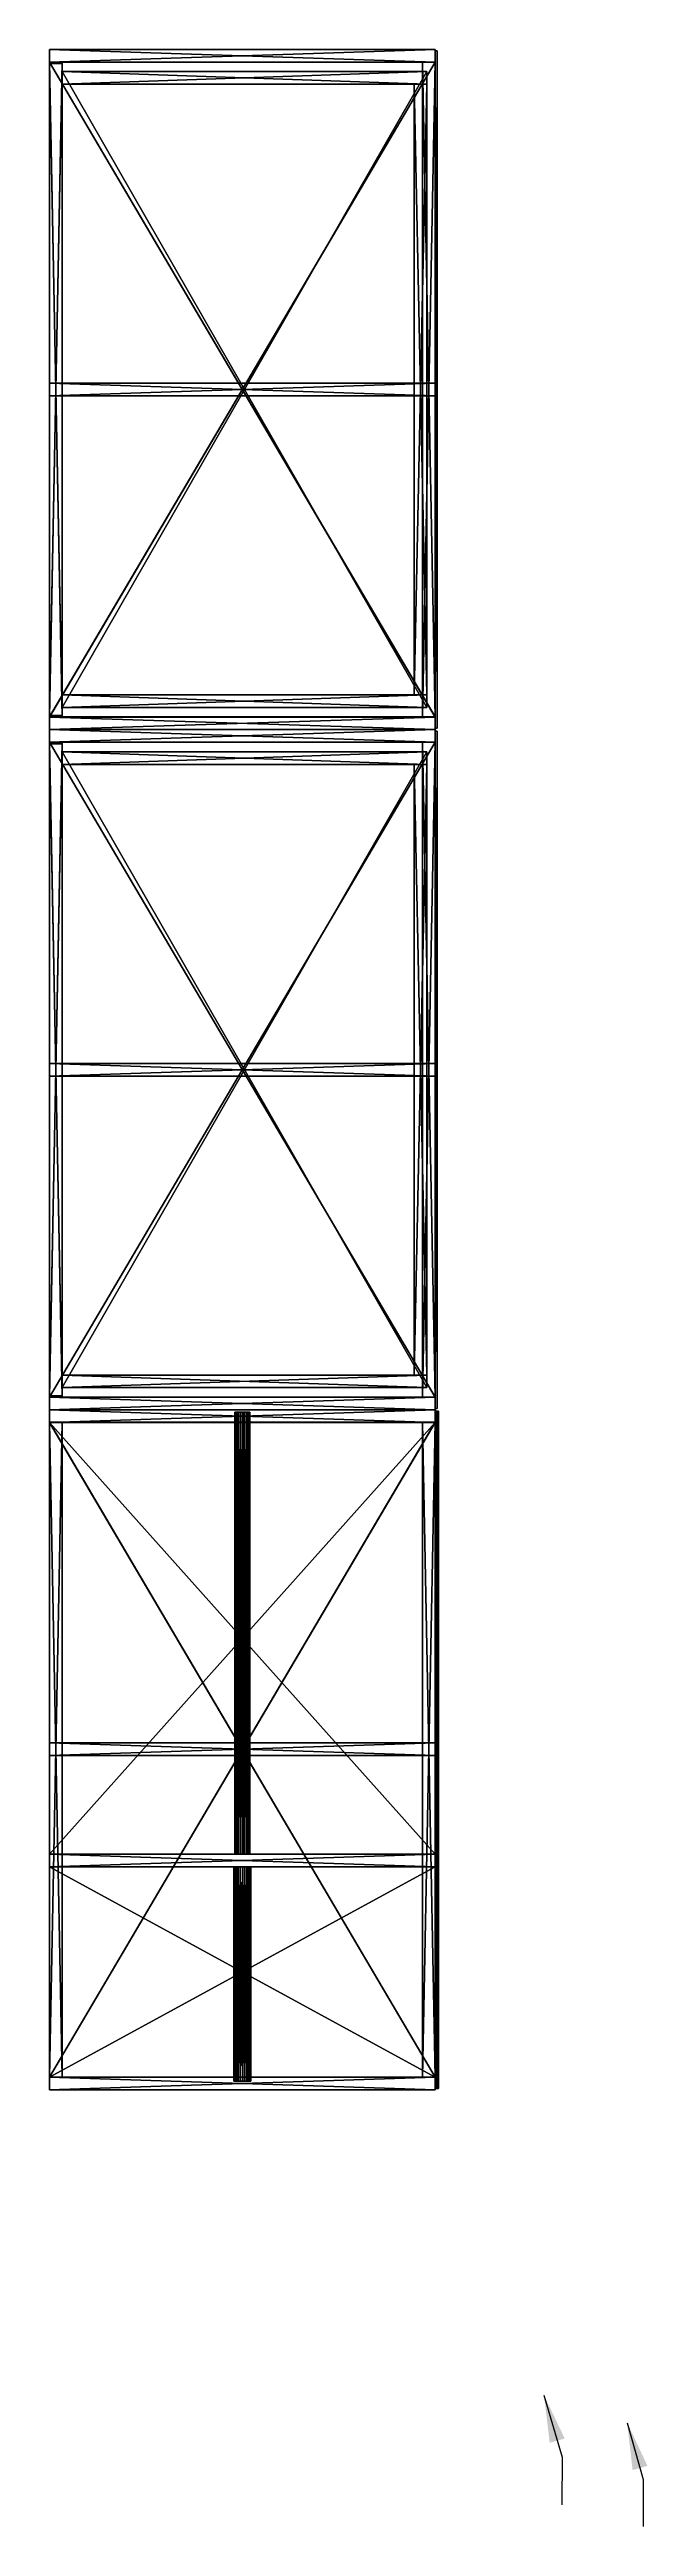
# Model space of a CAD drawing. Extents: x -93 to 853, y -1114 to 3880.
# Drawn here: x 0 to 853, y -623 to 2910 of the extents above; entities that cross this region are included whole.
import ezdxf

# ---------------------------------------------------------------- set-up
doc = ezdxf.new("R2010")
doc.units = 0
doc.layers.get('0').update_dxf_attribs({"color": 13, "linetype": 'CONTINUOUS'})
for name, color, linetype in [('____03_1____', 34, 'CONTINUOUS'), ('____03_1_____', 252, 'CONTINUOUS'), ('____03_2____', 190, 'CONTINUOUS'), ('____03_2_____', 252, 'CONTINUOUS'), ('____03_3____', 251, 'CONTINUOUS'), ('____03_3_____', 56, 'CONTINUOUS'), ('____03______', 134, 'CONTINUOUS'), ('_____18________1____', 32, 'CONTINUOUS'), ('_____18________1_____', 134, 'CONTINUOUS'), ('_____18________2____', 34, 'CONTINUOUS'), ('_____18________2_____', 22, 'CONTINUOUS'), ('_____18________3____', 40, 'CONTINUOUS'), ('_____18________3_____', 44, 'CONTINUOUS'), ('_____18_____________', 36, 'CONTINUOUS'), ('________________', 36, 'CONTINUOUS')]:
    doc.layers.add(name, color=color, linetype=linetype)
doc.dimstyles.get("Standard").update_dxf_attribs({"dimtxt": 0.18, "dimasz": 0.18, "dimexe": 0.18, "dimexo": 0.0625, "dimgap": 0.09, "dimtad": 0, "dimtih": 1, "dimtoh": 1, "dimdec": 4, "dimzin": 0, "dimtxsty": 'STANDARD', "dimcen": 0.09, "dimazin": 3, "dimtfac": 1, "dimtdec": 4, "dimtofl": 0, "dimtmove": 0, "dimatfit": 3, "dimtolj": 1, "dimtzin": 0})

# ---------------------------------------------------------------- blocks, each defined once
blk = doc.blocks.new('TELO_27')
for p, q in [((0, 2100), (0, 2100, -550)), ((0, 0), (0, 2100)), ((0, 2100, -550), (0, 0, -550)), ((18, 2100, -550), (0, 2100, -550)), ((0, 2100), (18, 2100)), ((18, 2100), (18, 2100, -550)), ((18, 0), (18, 2100)), ((18, 2100, -550), (18, 0, -550)), ((0, 0, -550), (0, 0)), ((0, 0), (18, 0)), ((18, 0, -550), (0, 0, -550)), ((18, 0, -550), (18, 0))]:
    blk.add_line(p, q)
mesh = blk.add_polyface()
corners = [(0, 2100), (0, 0, -550), (0, 0), (0, 2100, -550)]
mesh.append_faces([[corners[k] for k in face] for face in [(0, 1, 2), (1, 0, 3)]], dxfattribs={"vtx0": -1})
mesh = blk.add_polyface()
corners = [(18, 2100, -550), (0, 0, -550), (0, 2100, -550), (18, 0, -550)]
mesh.append_faces([[corners[k] for k in face] for face in [(0, 1, 2), (1, 0, 3)]], dxfattribs={"vtx0": -1})
mesh = blk.add_polyface()
corners = [(0, 2100), (18, 2100, -550), (0, 2100, -550), (18, 2100)]
mesh.append_faces([[corners[k] for k in face] for face in [(0, 1, 2), (1, 0, 3)]], dxfattribs={"vtx0": -1})
mesh = blk.add_polyface()
corners = [(18, 0), (0, 2100), (0, 0), (18, 2100)]
mesh.append_faces([[corners[k] for k in face] for face in [(0, 1, 2), (1, 0, 3)]], dxfattribs={"vtx0": -1})
mesh = blk.add_polyface()
corners = [(18, 0, -550), (18, 2100), (18, 0), (18, 2100, -550)]
mesh.append_faces([[corners[k] for k in face] for face in [(0, 1, 2), (1, 0, 3)]], dxfattribs={"vtx0": -1})
mesh = blk.add_polyface()
corners = [(18, 0), (0, 0, -550), (18, 0, -550), (0, 0)]
mesh.append_faces([[corners[k] for k in face] for face in [(0, 1, 2), (1, 0, 3)]], dxfattribs={"vtx0": -1})
blk = doc.blocks.new('RAM_PANEL_27')
for p, q in [((0, 550), (18, 550)), ((0, 550, 2100), (18, 550, 2100)), ((0, 0, 2100), (18, 0, 2100)), ((0, 0), (18, 0))]:
    blk.add_line(p, q)
at = {"extrusion": (0, -1, 6.12323e-17)}
blk.add_blockref('TELO_27', (0, 0), dxfattribs=at)
blk = doc.blocks.new('PANEL_V_25')
blk.add_blockref('RAM_PANEL_27', (0, 0))
blk = doc.blocks.new('TELO_31')
for p, q in [((0, 550), (0, 0)), ((934, 550), (0, 550)), ((0, 550), (0, 550, 18)), ((934, 550, 18), (0, 550, 18)), ((0, 550, 18), (0, 0, 18)), ((934, 550), (934, 550, 18)), ((934, 0), (934, 550)), ((934, 0, 18), (934, 550, 18)), ((0, 0), (934, 0)), ((0, 0), (0, 0, 18)), ((0, 0, 18), (934, 0, 18)), ((934, 0), (934, 0, 18))]:
    blk.add_line(p, q)
mesh = blk.add_polyface()
corners = [(934, 550), (0, 0), (0, 550), (934, 0)]
mesh.append_faces([[corners[k] for k in face] for face in [(0, 1, 2), (1, 0, 3)]], dxfattribs={"vtx0": -1})
mesh = blk.add_polyface()
corners = [(934, 0, 18), (0, 550, 18), (0, 0, 18), (934, 550, 18)]
mesh.append_faces([[corners[k] for k in face] for face in [(0, 1, 2), (1, 0, 3)]], dxfattribs={"vtx0": -1})
blk = doc.blocks.new('KR_F')
at = {"color": 250}
for p, q in [((0, 0, 16), (0, 0)), ((700, 0, 16), (0, 0, 16)), ((0, 0), (700, 0)), ((700, 0), (700, 0, 16))]:
    blk.add_line(p, q, dxfattribs=at)
mesh = blk.add_polyface()
corners = [(700, 0, 16), (0, 0), (700, 0), (0, 0, 16)]
mesh.append_faces([[corners[k] for k in face] for face in [(0, 1, 2), (1, 0, 3)]], dxfattribs={"vtx0": -1})
blk = doc.blocks.new('KR_L')
at = {"color": 250}
for p, q in [((0, 500), (0, 0)), ((0, 0, 16), (0, 500, 16)), ((0, 500, 16), (0, 500)), ((0, 0), (0, 0, 16))]:
    blk.add_line(p, q, dxfattribs=at)
mesh = blk.add_polyface()
corners = [(0, 500, 16), (0, 0), (0, 0, 16), (0, 500)]
mesh.append_faces([[corners[k] for k in face] for face in [(0, 1, 2), (1, 0, 3)]], dxfattribs={"vtx0": -1})
blk = doc.blocks.new('KR_Z')
at = {"color": 250}
for p, q in [((0, 0, 16), (0, 0)), ((0, 0), (700, 0)), ((700, 0, 16), (0, 0, 16)), ((700, 0), (700, 0, 16))]:
    blk.add_line(p, q, dxfattribs=at)
mesh = blk.add_polyface()
corners = [(0, 0, 16), (700, 0), (0, 0), (700, 0, 16)]
mesh.append_faces([[corners[k] for k in face] for face in [(0, 1, 2), (1, 0, 3)]], dxfattribs={"vtx0": -1})
blk = doc.blocks.new('KR_P')
at = {"color": 250}
for p, q in [((0, 500), (0, 500, 16)), ((0, 0), (0, 500)), ((0, 500, 16), (0, 0, 16)), ((0, 0, 16), (0, 0))]:
    blk.add_line(p, q, dxfattribs=at)
mesh = blk.add_polyface()
corners = [(0, 500), (0, 0, 16), (0, 0), (0, 500, 16)]
mesh.append_faces([[corners[k] for k in face] for face in [(0, 1, 2), (1, 0, 3)]], dxfattribs={"vtx0": -1})
blk = doc.blocks.new('KR_20')
at = {"yscale": 1.868, "zscale": 1.125}
for name, p in [('KR_L', (0, 0)), ('KR_P', (550, 0))]:
    blk.add_blockref(name, p, dxfattribs=at)
at = {"xscale": 0.7857142857142857, "zscale": 1.125}
for name, p in [('KR_Z', (0, 934)), ('KR_F', (0, 0))]:
    blk.add_blockref(name, p, dxfattribs=at)
blk = doc.blocks.new('RAM_PANEL_32')
at = {"color": 250}
for p, q in [((0, 934), (0, 0)), ((550, 934), (0, 934)), ((0, 934), (0, 934, 18)), ((550, 934, 18), (0, 934, 18)), ((0, 934, 18), (0, 0, 18)), ((550, 0), (550, 934)), ((550, 934), (550, 934, 18)), ((550, 0, 18), (550, 934, 18)), ((0, 0), (550, 0)), ((0, 0), (0, 0, 18)), ((0, 0, 18), (550, 0, 18)), ((550, 0), (550, 0, 18))]:
    blk.add_line(p, q, dxfattribs=at)
at = {"rotation": 270}
blk.add_blockref('TELO_31', (0, 934), dxfattribs=at)
blk.add_blockref('KR_20', (0, 0))
blk = doc.blocks.new('PANEL_G')
blk.add_blockref('RAM_PANEL_32', (0, 0))
blk = doc.blocks.new('TELO_F_2')
for p, q in [((0, 18), (110, 18)), ((110, 18, 934), (0, 18, 934)), ((0, 18, 934), (0, 18)), ((0, 18, 934), (0, 0, 934)), ((0, 0), (0, 18)), ((110, 0, 934), (0, 0, 934)), ((0, 0), (110, 0)), ((0, 0, 934), (0, 0)), ((110, 18), (110, 18, 934)), ((110, 18, 934), (110, 0, 934)), ((110, 18), (110, 0)), ((110, 0), (110, 0, 934))]:
    blk.add_line(p, q)
mesh = blk.add_polyface()
corners = [(0, 18, 934), (110, 18), (0, 18), (110, 18, 934)]
mesh.append_faces([[corners[k] for k in face] for face in [(0, 1, 2), (1, 0, 3)]], dxfattribs={"vtx0": -1})
mesh = blk.add_polyface()
corners = [(110, 0, 934), (0, 18, 934), (0, 0, 934), (110, 18, 934)]
mesh.append_faces([[corners[k] for k in face] for face in [(0, 1, 2), (1, 0, 3)]], dxfattribs={"vtx0": -1})
mesh = blk.add_polyface()
corners = [(0, 18, 934), (0, 0), (0, 0, 934), (0, 18)]
mesh.append_faces([[corners[k] for k in face] for face in [(0, 1, 2), (1, 0, 3)]], dxfattribs={"vtx0": -1})
mesh = blk.add_polyface()
corners = [(110, 18), (0, 0), (0, 18), (110, 0)]
mesh.append_faces([[corners[k] for k in face] for face in [(0, 1, 2), (1, 0, 3)]], dxfattribs={"vtx0": -1})
mesh = blk.add_polyface()
corners = [(110, 0), (0, 0, 934), (0, 0), (110, 0, 934)]
mesh.append_faces([[corners[k] for k in face] for face in [(0, 1, 2), (1, 0, 3)]], dxfattribs={"vtx0": -1})
mesh = blk.add_polyface()
corners = [(110, 18), (110, 0, 934), (110, 0), (110, 18, 934)]
mesh.append_faces([[corners[k] for k in face] for face in [(0, 1, 2), (1, 0, 3)]], dxfattribs={"vtx0": -1})
blk = doc.blocks.new('RAMKA_PANEL_F_1')
for p, q in [((0, 0), (0, 18)), ((0, 0, 934), (0, 18, 934)), ((110, 0, 934), (110, 18, 934)), ((110, 0), (110, 18))]:
    blk.add_line(p, q)
blk.add_blockref('TELO_F_2', (0, 0))
blk = doc.blocks.new('PANEL_F_1')
blk.add_blockref('RAMKA_PANEL_F_1', (0, 0))
blk = doc.blocks.new('TELO_39')
for p, q in [((0, 2100), (0, 2100, -550)), ((0, 0), (0, 2100)), ((0, 2100, -550), (0, 0, -550)), ((18, 2100, -550), (0, 2100, -550)), ((0, 2100), (18, 2100)), ((18, 2100), (18, 2100, -550)), ((18, 0), (18, 2100)), ((18, 2100, -550), (18, 0, -550)), ((0, 0, -550), (0, 0)), ((0, 0), (18, 0)), ((18, 0, -550), (0, 0, -550)), ((18, 0, -550), (18, 0))]:
    blk.add_line(p, q)
mesh = blk.add_polyface()
corners = [(0, 2100), (0, 0, -550), (0, 0), (0, 2100, -550)]
mesh.append_faces([[corners[k] for k in face] for face in [(0, 1, 2), (1, 0, 3)]], dxfattribs={"vtx0": -1})
mesh = blk.add_polyface()
corners = [(18, 2100, -550), (0, 0, -550), (0, 2100, -550), (18, 0, -550)]
mesh.append_faces([[corners[k] for k in face] for face in [(0, 1, 2), (1, 0, 3)]], dxfattribs={"vtx0": -1})
mesh = blk.add_polyface()
corners = [(0, 2100), (18, 2100, -550), (0, 2100, -550), (18, 2100)]
mesh.append_faces([[corners[k] for k in face] for face in [(0, 1, 2), (1, 0, 3)]], dxfattribs={"vtx0": -1})
mesh = blk.add_polyface()
corners = [(18, 0), (0, 2100), (0, 0), (18, 2100)]
mesh.append_faces([[corners[k] for k in face] for face in [(0, 1, 2), (1, 0, 3)]], dxfattribs={"vtx0": -1})
mesh = blk.add_polyface()
corners = [(18, 0, -550), (18, 2100), (18, 0), (18, 2100, -550)]
mesh.append_faces([[corners[k] for k in face] for face in [(0, 1, 2), (1, 0, 3)]], dxfattribs={"vtx0": -1})
mesh = blk.add_polyface()
corners = [(18, 0), (0, 0, -550), (18, 0, -550), (0, 0)]
mesh.append_faces([[corners[k] for k in face] for face in [(0, 1, 2), (1, 0, 3)]], dxfattribs={"vtx0": -1})
blk = doc.blocks.new('RAM_PANEL_39')
for p, q in [((0, 550), (18, 550)), ((0, 550, 2100), (18, 550, 2100)), ((0, 0, 2100), (18, 0, 2100)), ((0, 0), (18, 0))]:
    blk.add_line(p, q)
at = {"extrusion": (0, -1, 6.12323e-17)}
blk.add_blockref('TELO_39', (0, 0), dxfattribs=at)
blk = doc.blocks.new('PANEL_V_30')
blk.add_blockref('RAM_PANEL_39', (0, 0))
blk = doc.blocks.new('TELO_F_1')
for p, q in [((0, 18), (934, 18)), ((934, 18, 110), (0, 18, 110)), ((0, 18, 110), (0, 18)), ((0, 18, 110), (0, 0, 110)), ((0, 0), (0, 18)), ((934, 0, 110), (0, 0, 110)), ((0, 0), (934, 0)), ((0, 0, 110), (0, 0)), ((934, 18), (934, 18, 110)), ((934, 18, 110), (934, 0, 110)), ((934, 18), (934, 0)), ((934, 0), (934, 0, 110))]:
    blk.add_line(p, q)
mesh = blk.add_polyface()
corners = [(0, 18, 110), (934, 18), (0, 18), (934, 18, 110)]
mesh.append_faces([[corners[k] for k in face] for face in [(0, 1, 2), (1, 0, 3)]], dxfattribs={"vtx0": -1})
mesh = blk.add_polyface()
corners = [(934, 0, 110), (0, 18, 110), (0, 0, 110), (934, 18, 110)]
mesh.append_faces([[corners[k] for k in face] for face in [(0, 1, 2), (1, 0, 3)]], dxfattribs={"vtx0": -1})
mesh = blk.add_polyface()
corners = [(0, 18, 110), (0, 0), (0, 0, 110), (0, 18)]
mesh.append_faces([[corners[k] for k in face] for face in [(0, 1, 2), (1, 0, 3)]], dxfattribs={"vtx0": -1})
mesh = blk.add_polyface()
corners = [(934, 18), (0, 0), (0, 18), (934, 0)]
mesh.append_faces([[corners[k] for k in face] for face in [(0, 1, 2), (1, 0, 3)]], dxfattribs={"vtx0": -1})
mesh = blk.add_polyface()
corners = [(934, 0), (0, 0, 110), (0, 0), (934, 0, 110)]
mesh.append_faces([[corners[k] for k in face] for face in [(0, 1, 2), (1, 0, 3)]], dxfattribs={"vtx0": -1})
mesh = blk.add_polyface()
corners = [(934, 18), (934, 0, 110), (934, 0), (934, 18, 110)]
mesh.append_faces([[corners[k] for k in face] for face in [(0, 1, 2), (1, 0, 3)]], dxfattribs={"vtx0": -1})
blk = doc.blocks.new('RAMKA_PANEL_F')
for p, q in [((0, 0), (0, 18)), ((0, 0, 934), (0, 18, 934)), ((110, 0, 934), (110, 18, 934)), ((110, 0), (110, 18))]:
    blk.add_line(p, q)
at = {"extrusion": (1, 0, 6.12323e-17), "rotation": 270}
blk.add_blockref('TELO_F_1', (0, 934), dxfattribs=at)
blk = doc.blocks.new('PANEL_F')
blk.add_blockref('RAMKA_PANEL_F', (0, 0))
blk = doc.blocks.new('TELO_40')
for p, q in [((0, 550), (0, 0)), ((934, 550), (0, 550)), ((0, 550), (0, 550, 18)), ((934, 550, 18), (0, 550, 18)), ((0, 550, 18), (0, 0, 18)), ((934, 550), (934, 550, 18)), ((934, 0), (934, 550)), ((934, 0, 18), (934, 550, 18)), ((0, 0), (934, 0)), ((0, 0), (0, 0, 18)), ((0, 0, 18), (934, 0, 18)), ((934, 0), (934, 0, 18))]:
    blk.add_line(p, q)
mesh = blk.add_polyface()
corners = [(934, 550), (0, 0), (0, 550), (934, 0)]
mesh.append_faces([[corners[k] for k in face] for face in [(0, 1, 2), (1, 0, 3)]], dxfattribs={"vtx0": -1})
mesh = blk.add_polyface()
corners = [(934, 0, 18), (0, 550, 18), (0, 0, 18), (934, 550, 18)]
mesh.append_faces([[corners[k] for k in face] for face in [(0, 1, 2), (1, 0, 3)]], dxfattribs={"vtx0": -1})
blk = doc.blocks.new('KR_7')
at = {"yscale": 1.868, "zscale": 1.125}
for name, p in [('KR_L', (0, 0)), ('KR_P', (550, 0))]:
    blk.add_blockref(name, p, dxfattribs=at)
at = {"xscale": 0.7857142857142857, "zscale": 1.125}
for name, p in [('KR_Z', (0, 934)), ('KR_F', (0, 0))]:
    blk.add_blockref(name, p, dxfattribs=at)
blk = doc.blocks.new('RAM_PANEL_40')
at = {"color": 250}
for p, q in [((0, 934), (0, 0)), ((550, 934), (0, 934)), ((0, 934), (0, 934, 18)), ((550, 934, 18), (0, 934, 18)), ((0, 934, 18), (0, 0, 18)), ((550, 0), (550, 934)), ((550, 934), (550, 934, 18)), ((550, 0, 18), (550, 934, 18)), ((0, 0), (550, 0)), ((0, 0), (0, 0, 18)), ((0, 0, 18), (550, 0, 18)), ((550, 0), (550, 0, 18))]:
    blk.add_line(p, q, dxfattribs=at)
at = {"rotation": 270}
blk.add_blockref('TELO_40', (0, 934), dxfattribs=at)
blk.add_blockref('KR_7', (0, 0))
blk = doc.blocks.new('PANEL_G_7')
blk.add_blockref('RAM_PANEL_40', (0, 0))
blk = doc.blocks.new('TELO_28')
for p, q in [((0, 1954), (0, 1954, -550)), ((0, 0), (0, 1954)), ((0, 1954, -550), (0, 0, -550)), ((18, 1954, -550), (0, 1954, -550)), ((0, 1954), (18, 1954)), ((18, 1954), (18, 1954, -550)), ((18, 0), (18, 1954)), ((18, 1954, -550), (18, 0, -550)), ((0, 0, -550), (0, 0)), ((0, 0), (18, 0)), ((18, 0, -550), (0, 0, -550)), ((18, 0, -550), (18, 0))]:
    blk.add_line(p, q)
mesh = blk.add_polyface()
corners = [(0, 1954), (0, 0, -550), (0, 0), (0, 1954, -550)]
mesh.append_faces([[corners[k] for k in face] for face in [(0, 1, 2), (1, 0, 3)]], dxfattribs={"vtx0": -1})
mesh = blk.add_polyface()
corners = [(18, 1954, -550), (0, 0, -550), (0, 1954, -550), (18, 0, -550)]
mesh.append_faces([[corners[k] for k in face] for face in [(0, 1, 2), (1, 0, 3)]], dxfattribs={"vtx0": -1})
mesh = blk.add_polyface()
corners = [(0, 1954), (18, 1954, -550), (0, 1954, -550), (18, 1954)]
mesh.append_faces([[corners[k] for k in face] for face in [(0, 1, 2), (1, 0, 3)]], dxfattribs={"vtx0": -1})
mesh = blk.add_polyface()
corners = [(18, 0), (0, 1954), (0, 0), (18, 1954)]
mesh.append_faces([[corners[k] for k in face] for face in [(0, 1, 2), (1, 0, 3)]], dxfattribs={"vtx0": -1})
mesh = blk.add_polyface()
corners = [(18, 0, -550), (18, 1954), (18, 0), (18, 1954, -550)]
mesh.append_faces([[corners[k] for k in face] for face in [(0, 1, 2), (1, 0, 3)]], dxfattribs={"vtx0": -1})
mesh = blk.add_polyface()
corners = [(18, 0), (0, 0, -550), (18, 0, -550), (0, 0)]
mesh.append_faces([[corners[k] for k in face] for face in [(0, 1, 2), (1, 0, 3)]], dxfattribs={"vtx0": -1})
blk = doc.blocks.new('RAM_PANEL_28')
for p, q in [((0, 550), (18, 550)), ((0, 550, 1954), (18, 550, 1954)), ((0, 0, 1954), (18, 0, 1954)), ((0, 0), (18, 0))]:
    blk.add_line(p, q)
at = {"extrusion": (0, -1, 6.12323e-17)}
blk.add_blockref('TELO_28', (0, 0), dxfattribs=at)
blk = doc.blocks.new('PANEL_V_26')
blk.add_blockref('RAM_PANEL_28', (0, 0))
blk = doc.blocks.new('TELO_29')
for p, q in [((0, 550), (0, 0)), ((616, 550), (0, 550)), ((0, 550), (0, 550, 18)), ((616, 550, 18), (0, 550, 18)), ((0, 550, 18), (0, 0, 18)), ((616, 550), (616, 550, 18)), ((616, 0), (616, 550)), ((616, 0, 18), (616, 550, 18)), ((0, 0), (616, 0)), ((0, 0), (0, 0, 18)), ((0, 0, 18), (616, 0, 18)), ((616, 0), (616, 0, 18))]:
    blk.add_line(p, q)
mesh = blk.add_polyface()
corners = [(616, 550), (0, 0), (0, 550), (616, 0)]
mesh.append_faces([[corners[k] for k in face] for face in [(0, 1, 2), (1, 0, 3)]], dxfattribs={"vtx0": -1})
mesh = blk.add_polyface()
corners = [(616, 0, 18), (0, 550, 18), (0, 0, 18), (616, 550, 18)]
mesh.append_faces([[corners[k] for k in face] for face in [(0, 1, 2), (1, 0, 3)]], dxfattribs={"vtx0": -1})
blk = doc.blocks.new('KR_1')
at = {"yscale": 1.232, "zscale": 1.125}
for name, p in [('KR_L', (0, 0)), ('KR_P', (550, 0))]:
    blk.add_blockref(name, p, dxfattribs=at)
at = {"xscale": 0.7857142857142857, "zscale": 1.125}
for name, p in [('KR_Z', (0, 616)), ('KR_F', (0, 0))]:
    blk.add_blockref(name, p, dxfattribs=at)
blk = doc.blocks.new('RAM_PANEL_29')
at = {"color": 250}
for p, q in [((0, 616), (0, 0)), ((550, 616), (0, 616)), ((0, 616), (0, 616, 18)), ((550, 616, 18), (0, 616, 18)), ((0, 616, 18), (0, 0, 18)), ((550, 0), (550, 616)), ((550, 616), (550, 616, 18)), ((550, 0, 18), (550, 616, 18)), ((0, 0), (550, 0)), ((0, 0), (0, 0, 18)), ((0, 0, 18), (550, 0, 18)), ((550, 0), (550, 0, 18))]:
    blk.add_line(p, q, dxfattribs=at)
at = {"rotation": 270}
blk.add_blockref('TELO_29', (0, 616), dxfattribs=at)
blk.add_blockref('KR_1', (0, 0))
blk = doc.blocks.new('PANEL_G_1')
blk.add_blockref('RAM_PANEL_29', (0, 0))
blk = doc.blocks.new('TELO_32')
for p, q in [((0, 520), (0, 0)), ((907, 520), (0, 520)), ((0, 520), (0, 520, 3)), ((907, 520, 3), (0, 520, 3)), ((0, 520, 3), (0, 0, 3)), ((907, 520), (907, 520, 3)), ((907, 0), (907, 520)), ((907, 0, 3), (907, 520, 3)), ((0, 0), (907, 0)), ((0, 0), (0, 0, 3)), ((0, 0, 3), (907, 0, 3)), ((907, 0), (907, 0, 3))]:
    blk.add_line(p, q)
mesh = blk.add_polyface()
corners = [(907, 520), (0, 0), (0, 520), (907, 0)]
mesh.append_faces([[corners[k] for k in face] for face in [(0, 1, 2), (1, 0, 3)]], dxfattribs={"vtx0": -1})
mesh = blk.add_polyface()
corners = [(907, 0, 3), (0, 520, 3), (0, 0, 3), (907, 520, 3)]
mesh.append_faces([[corners[k] for k in face] for face in [(0, 1, 2), (1, 0, 3)]], dxfattribs={"vtx0": -1})
blk = doc.blocks.new('KR_3')
at = {"yscale": 1.04, "zscale": 0.1875}
for name, p in [('KR_L', (0, 0)), ('KR_P', (907, 0))]:
    blk.add_blockref(name, p, dxfattribs=at)
at = {"xscale": 1.295714285714286, "zscale": 0.1875}
for name, p in [('KR_Z', (0, 520)), ('KR_F', (0, 0))]:
    blk.add_blockref(name, p, dxfattribs=at)
blk = doc.blocks.new('RAM_PANEL_31')
at = {"color": 250}
for p, q in [((0, 520), (0, 0)), ((907, 520), (0, 520)), ((0, 520), (0, 520, 3)), ((907, 520, 3), (0, 520, 3)), ((0, 520, 3), (0, 0, 3)), ((907, 0), (907, 520)), ((907, 520), (907, 520, 3)), ((907, 0, 3), (907, 520, 3)), ((0, 0), (907, 0)), ((0, 0), (0, 0, 3)), ((0, 0, 3), (907, 0, 3)), ((907, 0), (907, 0, 3))]:
    blk.add_line(p, q, dxfattribs=at)
for name in ['TELO_32', 'KR_3']:
    blk.add_blockref(name, (0, 0))
blk = doc.blocks.new('PANEL_G_3')
blk.add_blockref('RAM_PANEL_31', (0, 0))
blk = doc.blocks.new('TELO_F_4')
for p, q in [((0, 18), (200, 18)), ((200, 18, 871), (0, 18, 871)), ((0, 18, 871), (0, 18)), ((0, 18, 871), (0, 0, 871)), ((0, 0), (0, 18)), ((200, 0, 871), (0, 0, 871)), ((0, 0), (200, 0)), ((0, 0, 871), (0, 0)), ((200, 18), (200, 18, 871)), ((200, 18, 871), (200, 0, 871)), ((200, 18), (200, 0)), ((200, 0), (200, 0, 871))]:
    blk.add_line(p, q)
mesh = blk.add_polyface()
corners = [(0, 18, 871), (200, 18), (0, 18), (200, 18, 871)]
mesh.append_faces([[corners[k] for k in face] for face in [(0, 1, 2), (1, 0, 3)]], dxfattribs={"vtx0": -1})
mesh = blk.add_polyface()
corners = [(200, 0, 871), (0, 18, 871), (0, 0, 871), (200, 18, 871)]
mesh.append_faces([[corners[k] for k in face] for face in [(0, 1, 2), (1, 0, 3)]], dxfattribs={"vtx0": -1})
mesh = blk.add_polyface()
corners = [(0, 18, 871), (0, 0), (0, 0, 871), (0, 18)]
mesh.append_faces([[corners[k] for k in face] for face in [(0, 1, 2), (1, 0, 3)]], dxfattribs={"vtx0": -1})
mesh = blk.add_polyface()
corners = [(200, 18), (0, 0), (0, 18), (200, 0)]
mesh.append_faces([[corners[k] for k in face] for face in [(0, 1, 2), (1, 0, 3)]], dxfattribs={"vtx0": -1})
mesh = blk.add_polyface()
corners = [(200, 0), (0, 0, 871), (0, 0), (200, 0, 871)]
mesh.append_faces([[corners[k] for k in face] for face in [(0, 1, 2), (1, 0, 3)]], dxfattribs={"vtx0": -1})
mesh = blk.add_polyface()
corners = [(200, 18), (200, 0, 871), (200, 0), (200, 18, 871)]
mesh.append_faces([[corners[k] for k in face] for face in [(0, 1, 2), (1, 0, 3)]], dxfattribs={"vtx0": -1})
blk = doc.blocks.new('RAMKA_PANEL_F_3')
for p, q in [((0, 0), (0, 18)), ((0, 0, 871), (0, 18, 871)), ((200, 0, 871), (200, 18, 871)), ((200, 0), (200, 18))]:
    blk.add_line(p, q)
blk.add_blockref('TELO_F_4', (0, 0))
blk = doc.blocks.new('PANEL_F_3')
blk.add_blockref('RAMKA_PANEL_F_3', (0, 0))
blk = doc.blocks.new('TELO_F_5')
for p, q in [((0, 18), (200, 18)), ((200, 18, 520), (0, 18, 520)), ((0, 18, 520), (0, 18)), ((0, 18, 520), (0, 0, 520)), ((0, 0), (0, 18)), ((200, 0, 520), (0, 0, 520)), ((0, 0), (200, 0)), ((0, 0, 520), (0, 0)), ((200, 18), (200, 18, 520)), ((200, 18, 520), (200, 0, 520)), ((200, 18), (200, 0)), ((200, 0), (200, 0, 520))]:
    blk.add_line(p, q)
mesh = blk.add_polyface()
corners = [(0, 18, 520), (200, 18), (0, 18), (200, 18, 520)]
mesh.append_faces([[corners[k] for k in face] for face in [(0, 1, 2), (1, 0, 3)]], dxfattribs={"vtx0": -1})
mesh = blk.add_polyface()
corners = [(200, 0, 520), (0, 18, 520), (0, 0, 520), (200, 18, 520)]
mesh.append_faces([[corners[k] for k in face] for face in [(0, 1, 2), (1, 0, 3)]], dxfattribs={"vtx0": -1})
mesh = blk.add_polyface()
corners = [(0, 18, 520), (0, 0), (0, 0, 520), (0, 18)]
mesh.append_faces([[corners[k] for k in face] for face in [(0, 1, 2), (1, 0, 3)]], dxfattribs={"vtx0": -1})
mesh = blk.add_polyface()
corners = [(200, 18), (0, 0), (0, 18), (200, 0)]
mesh.append_faces([[corners[k] for k in face] for face in [(0, 1, 2), (1, 0, 3)]], dxfattribs={"vtx0": -1})
mesh = blk.add_polyface()
corners = [(200, 0), (0, 0, 520), (0, 0), (200, 0, 520)]
mesh.append_faces([[corners[k] for k in face] for face in [(0, 1, 2), (1, 0, 3)]], dxfattribs={"vtx0": -1})
mesh = blk.add_polyface()
corners = [(200, 18), (200, 0, 520), (200, 0), (200, 18, 520)]
mesh.append_faces([[corners[k] for k in face] for face in [(0, 1, 2), (1, 0, 3)]], dxfattribs={"vtx0": -1})
blk = doc.blocks.new('RAMKA_PANEL_F_4')
for p, q in [((0, 0), (0, 18)), ((0, 0, 520), (0, 18, 520)), ((200, 0, 520), (200, 18, 520)), ((200, 0), (200, 18))]:
    blk.add_line(p, q)
blk.add_blockref('TELO_F_5', (0, 0))
blk = doc.blocks.new('PANEL_F_4')
blk.add_blockref('RAMKA_PANEL_F_4', (0, 0))
blk = doc.blocks.new('TELO_F_3')
for p, q in [((0, 18), (200, 18)), ((200, 18, 930), (0, 18, 930)), ((0, 18, 930), (0, 18)), ((0, 18, 930), (0, 0, 930)), ((0, 0), (0, 18)), ((200, 0, 930), (0, 0, 930)), ((0, 0), (200, 0)), ((0, 0, 930), (0, 0)), ((200, 18), (200, 18, 930)), ((200, 18, 930), (200, 0, 930)), ((200, 18), (200, 0)), ((200, 0), (200, 0, 930))]:
    blk.add_line(p, q)
mesh = blk.add_polyface()
corners = [(0, 18, 930), (200, 18), (0, 18), (200, 18, 930)]
mesh.append_faces([[corners[k] for k in face] for face in [(0, 1, 2), (1, 0, 3)]], dxfattribs={"vtx0": -1})
mesh = blk.add_polyface()
corners = [(200, 0, 930), (0, 18, 930), (0, 0, 930), (200, 18, 930)]
mesh.append_faces([[corners[k] for k in face] for face in [(0, 1, 2), (1, 0, 3)]], dxfattribs={"vtx0": -1})
mesh = blk.add_polyface()
corners = [(0, 18, 930), (0, 0), (0, 0, 930), (0, 18)]
mesh.append_faces([[corners[k] for k in face] for face in [(0, 1, 2), (1, 0, 3)]], dxfattribs={"vtx0": -1})
mesh = blk.add_polyface()
corners = [(200, 18), (0, 0), (0, 18), (200, 0)]
mesh.append_faces([[corners[k] for k in face] for face in [(0, 1, 2), (1, 0, 3)]], dxfattribs={"vtx0": -1})
mesh = blk.add_polyface()
corners = [(200, 0), (0, 0, 930), (0, 0), (200, 0, 930)]
mesh.append_faces([[corners[k] for k in face] for face in [(0, 1, 2), (1, 0, 3)]], dxfattribs={"vtx0": -1})
mesh = blk.add_polyface()
corners = [(200, 18), (200, 0, 930), (200, 0), (200, 18, 930)]
mesh.append_faces([[corners[k] for k in face] for face in [(0, 1, 2), (1, 0, 3)]], dxfattribs={"vtx0": -1})
blk = doc.blocks.new('RAMKA_PANEL_F_2')
for p, q in [((0, 0), (0, 18)), ((0, 0, 930), (0, 18, 930)), ((200, 0, 930), (200, 18, 930)), ((200, 0), (200, 18))]:
    blk.add_line(p, q)
blk.add_blockref('TELO_F_3', (0, 0))
blk = doc.blocks.new('PANEL_F_2')
blk.add_blockref('RAMKA_PANEL_F_2', (0, 0))
blk = doc.blocks.new('TELO_F_6')
for p, q in [((0, 18), (200, 18)), ((200, 18, 520), (0, 18, 520)), ((0, 18, 520), (0, 18)), ((0, 18, 520), (0, 0, 520)), ((0, 0), (0, 18)), ((200, 0, 520), (0, 0, 520)), ((0, 0), (200, 0)), ((0, 0, 520), (0, 0)), ((200, 18), (200, 18, 520)), ((200, 18, 520), (200, 0, 520)), ((200, 18), (200, 0)), ((200, 0), (200, 0, 520))]:
    blk.add_line(p, q)
mesh = blk.add_polyface()
corners = [(0, 18, 520), (200, 18), (0, 18), (200, 18, 520)]
mesh.append_faces([[corners[k] for k in face] for face in [(0, 1, 2), (1, 0, 3)]], dxfattribs={"vtx0": -1})
mesh = blk.add_polyface()
corners = [(200, 0, 520), (0, 18, 520), (0, 0, 520), (200, 18, 520)]
mesh.append_faces([[corners[k] for k in face] for face in [(0, 1, 2), (1, 0, 3)]], dxfattribs={"vtx0": -1})
mesh = blk.add_polyface()
corners = [(0, 18, 520), (0, 0), (0, 0, 520), (0, 18)]
mesh.append_faces([[corners[k] for k in face] for face in [(0, 1, 2), (1, 0, 3)]], dxfattribs={"vtx0": -1})
mesh = blk.add_polyface()
corners = [(200, 18), (0, 0), (0, 18), (200, 0)]
mesh.append_faces([[corners[k] for k in face] for face in [(0, 1, 2), (1, 0, 3)]], dxfattribs={"vtx0": -1})
mesh = blk.add_polyface()
corners = [(200, 0), (0, 0, 520), (0, 0), (200, 0, 520)]
mesh.append_faces([[corners[k] for k in face] for face in [(0, 1, 2), (1, 0, 3)]], dxfattribs={"vtx0": -1})
mesh = blk.add_polyface()
corners = [(200, 18), (200, 0, 520), (200, 0), (200, 18, 520)]
mesh.append_faces([[corners[k] for k in face] for face in [(0, 1, 2), (1, 0, 3)]], dxfattribs={"vtx0": -1})
blk = doc.blocks.new('RAMKA_PANEL_F_5')
for p, q in [((0, 0), (0, 18)), ((0, 0, 520), (0, 18, 520)), ((200, 0, 520), (200, 18, 520)), ((200, 0), (200, 18))]:
    blk.add_line(p, q)
blk.add_blockref('TELO_F_6', (0, 0))
blk = doc.blocks.new('PANEL_F_5')
blk.add_blockref('RAMKA_PANEL_F_5', (0, 0))
blk = doc.blocks.new('____')
at = {"layer": '____03______', "extrusion": (2.95823e-31, -7.65714e-16, -1), "rotation": 270}
blk.add_blockref('PANEL_G_3', (-538, 918.5, -3), dxfattribs=at)
at = {"layer": '_____18_____________', "extrusion": (1, -4.21143e-15, -2.68e-15), "rotation": 89.99999999999994}
blk.add_blockref('PANEL_F_4', (918.5, 0, 18), dxfattribs=at)
at = {"layer": '_____18_____________', "extrusion": (1, -7.65714e-16, -3.82857e-16), "rotation": 89.99999999999991}
blk.add_blockref('PANEL_F_5', (29.5, 0, 18), dxfattribs=at)
at = {"layer": '_____18_____________', "extrusion": (-1.14857e-15, 1, 3.82857e-15), "rotation": 89.99999999999994}
blk.add_blockref('PANEL_F_3', (-520, 0, 29.5), dxfattribs=at)
at = {"layer": '_____18_____________', "extrusion": (1.14857e-15, 1, -1.71364e-30), "rotation": 90.00000000000016}
blk.add_blockref('PANEL_F_2', (0, 0), dxfattribs=at)
blk = doc.blocks.new('TELO_F_7')
for p, q in [((0, 3), (2096, 3)), ((2096, 3, 966), (0, 3, 966)), ((0, 3, 966), (0, 3)), ((0, 3, 966), (0, 0, 966)), ((0, 0), (0, 3)), ((2096, 0, 966), (0, 0, 966)), ((0, 0), (2096, 0)), ((0, 0, 966), (0, 0)), ((2096, 3), (2096, 3, 966)), ((2096, 3, 966), (2096, 0, 966)), ((2096, 3), (2096, 0)), ((2096, 0), (2096, 0, 966))]:
    blk.add_line(p, q)
mesh = blk.add_polyface()
corners = [(0, 3, 966), (2096, 3), (0, 3), (2096, 3, 966)]
mesh.append_faces([[corners[k] for k in face] for face in [(0, 1, 2), (1, 0, 3)]], dxfattribs={"vtx0": -1})
mesh = blk.add_polyface()
corners = [(2096, 0, 966), (0, 3, 966), (0, 0, 966), (2096, 3, 966)]
mesh.append_faces([[corners[k] for k in face] for face in [(0, 1, 2), (1, 0, 3)]], dxfattribs={"vtx0": -1})
mesh = blk.add_polyface()
corners = [(0, 3, 966), (0, 0), (0, 0, 966), (0, 3)]
mesh.append_faces([[corners[k] for k in face] for face in [(0, 1, 2), (1, 0, 3)]], dxfattribs={"vtx0": -1})
mesh = blk.add_polyface()
corners = [(2096, 3), (0, 0), (0, 3), (2096, 0)]
mesh.append_faces([[corners[k] for k in face] for face in [(0, 1, 2), (1, 0, 3)]], dxfattribs={"vtx0": -1})
mesh = blk.add_polyface()
corners = [(2096, 0), (0, 0, 966), (0, 0), (2096, 0, 966)]
mesh.append_faces([[corners[k] for k in face] for face in [(0, 1, 2), (1, 0, 3)]], dxfattribs={"vtx0": -1})
mesh = blk.add_polyface()
corners = [(2096, 3), (2096, 0, 966), (2096, 0), (2096, 3, 966)]
mesh.append_faces([[corners[k] for k in face] for face in [(0, 1, 2), (1, 0, 3)]], dxfattribs={"vtx0": -1})
blk = doc.blocks.new('RAMKA_PANEL_F_6')
for p, q in [((0, 0), (0, 3)), ((0, 0, 2096), (0, 3, 2096)), ((966, 0, 2096), (966, 3, 2096)), ((966, 0), (966, 3))]:
    blk.add_line(p, q)
at = {"extrusion": (1, 0, 6.12323e-17), "rotation": 270}
blk.add_blockref('TELO_F_7', (0, 2096), dxfattribs=at)
blk = doc.blocks.new('PANEL_F_6')
blk.add_blockref('RAMKA_PANEL_F_6', (0, 0))
blk = doc.blocks.new('TELO_33')
for p, q in [((0, 830), (0, 830, -550)), ((0, 0), (0, 830)), ((0, 830, -550), (0, 0, -550)), ((18, 830, -550), (0, 830, -550)), ((0, 830), (18, 830)), ((18, 830), (18, 830, -550)), ((18, 0), (18, 830)), ((18, 830, -550), (18, 0, -550)), ((0, 0, -550), (0, 0)), ((0, 0), (18, 0)), ((18, 0, -550), (0, 0, -550)), ((18, 0, -550), (18, 0))]:
    blk.add_line(p, q)
mesh = blk.add_polyface()
corners = [(0, 830), (0, 0, -550), (0, 0), (0, 830, -550)]
mesh.append_faces([[corners[k] for k in face] for face in [(0, 1, 2), (1, 0, 3)]], dxfattribs={"vtx0": -1})
mesh = blk.add_polyface()
corners = [(18, 830, -550), (0, 0, -550), (0, 830, -550), (18, 0, -550)]
mesh.append_faces([[corners[k] for k in face] for face in [(0, 1, 2), (1, 0, 3)]], dxfattribs={"vtx0": -1})
mesh = blk.add_polyface()
corners = [(0, 830), (18, 830, -550), (0, 830, -550), (18, 830)]
mesh.append_faces([[corners[k] for k in face] for face in [(0, 1, 2), (1, 0, 3)]], dxfattribs={"vtx0": -1})
mesh = blk.add_polyface()
corners = [(18, 0), (0, 830), (0, 0), (18, 830)]
mesh.append_faces([[corners[k] for k in face] for face in [(0, 1, 2), (1, 0, 3)]], dxfattribs={"vtx0": -1})
mesh = blk.add_polyface()
corners = [(18, 0, -550), (18, 830), (18, 0), (18, 830, -550)]
mesh.append_faces([[corners[k] for k in face] for face in [(0, 1, 2), (1, 0, 3)]], dxfattribs={"vtx0": -1})
mesh = blk.add_polyface()
corners = [(18, 0), (0, 0, -550), (18, 0, -550), (0, 0)]
mesh.append_faces([[corners[k] for k in face] for face in [(0, 1, 2), (1, 0, 3)]], dxfattribs={"vtx0": -1})
blk = doc.blocks.new('RAM_PANEL_33')
for p, q in [((0, 550), (18, 550)), ((0, 550, 830), (18, 550, 830)), ((0, 0, 830), (18, 0, 830)), ((0, 0), (18, 0))]:
    blk.add_line(p, q)
at = {"extrusion": (0, -1, 6.12323e-17)}
blk.add_blockref('TELO_33', (0, 0), dxfattribs=at)
blk = doc.blocks.new('PANEL_V_27')
blk.add_blockref('RAM_PANEL_33', (0, 0))
blk = doc.blocks.new('TELO_35')
for p, q in [((0, 406), (0, 406, -550)), ((0, 0), (0, 406)), ((0, 406, -550), (0, 0, -550)), ((18, 406, -550), (0, 406, -550)), ((0, 406), (18, 406)), ((18, 406), (18, 406, -550)), ((18, 0), (18, 406)), ((18, 406, -550), (18, 0, -550)), ((0, 0, -550), (0, 0)), ((0, 0), (18, 0)), ((18, 0, -550), (0, 0, -550)), ((18, 0, -550), (18, 0))]:
    blk.add_line(p, q)
mesh = blk.add_polyface()
corners = [(0, 406), (0, 0, -550), (0, 0), (0, 406, -550)]
mesh.append_faces([[corners[k] for k in face] for face in [(0, 1, 2), (1, 0, 3)]], dxfattribs={"vtx0": -1})
mesh = blk.add_polyface()
corners = [(18, 406, -550), (0, 0, -550), (0, 406, -550), (18, 0, -550)]
mesh.append_faces([[corners[k] for k in face] for face in [(0, 1, 2), (1, 0, 3)]], dxfattribs={"vtx0": -1})
mesh = blk.add_polyface()
corners = [(0, 406), (18, 406, -550), (0, 406, -550), (18, 406)]
mesh.append_faces([[corners[k] for k in face] for face in [(0, 1, 2), (1, 0, 3)]], dxfattribs={"vtx0": -1})
mesh = blk.add_polyface()
corners = [(18, 0), (0, 406), (0, 0), (18, 406)]
mesh.append_faces([[corners[k] for k in face] for face in [(0, 1, 2), (1, 0, 3)]], dxfattribs={"vtx0": -1})
mesh = blk.add_polyface()
corners = [(18, 0, -550), (18, 406), (18, 0), (18, 406, -550)]
mesh.append_faces([[corners[k] for k in face] for face in [(0, 1, 2), (1, 0, 3)]], dxfattribs={"vtx0": -1})
mesh = blk.add_polyface()
corners = [(18, 0), (0, 0, -550), (18, 0, -550), (0, 0)]
mesh.append_faces([[corners[k] for k in face] for face in [(0, 1, 2), (1, 0, 3)]], dxfattribs={"vtx0": -1})
blk = doc.blocks.new('RAM_PANEL_35')
for p, q in [((0, 550), (18, 550)), ((0, 550, 406), (18, 550, 406)), ((0, 0, 406), (18, 0, 406)), ((0, 0), (18, 0))]:
    blk.add_line(p, q)
at = {"extrusion": (0, -1, 6.12323e-17)}
blk.add_blockref('TELO_35', (0, 0), dxfattribs=at)
blk = doc.blocks.new('PANEL_V_29')
blk.add_blockref('RAM_PANEL_35', (0, 0))
blk = doc.blocks.new('TELO_F_10')
for p, q in [((0, 3), (826, 3)), ((826, 3, 966), (0, 3, 966)), ((0, 3, 966), (0, 3)), ((0, 3, 966), (0, 0, 966)), ((0, 0), (0, 3)), ((826, 0, 966), (0, 0, 966)), ((0, 0), (826, 0)), ((0, 0, 966), (0, 0)), ((826, 3), (826, 3, 966)), ((826, 3, 966), (826, 0, 966)), ((826, 3), (826, 0)), ((826, 0), (826, 0, 966))]:
    blk.add_line(p, q)
mesh = blk.add_polyface()
corners = [(0, 3, 966), (826, 3), (0, 3), (826, 3, 966)]
mesh.append_faces([[corners[k] for k in face] for face in [(0, 1, 2), (1, 0, 3)]], dxfattribs={"vtx0": -1})
mesh = blk.add_polyface()
corners = [(826, 0, 966), (0, 3, 966), (0, 0, 966), (826, 3, 966)]
mesh.append_faces([[corners[k] for k in face] for face in [(0, 1, 2), (1, 0, 3)]], dxfattribs={"vtx0": -1})
mesh = blk.add_polyface()
corners = [(0, 3, 966), (0, 0), (0, 0, 966), (0, 3)]
mesh.append_faces([[corners[k] for k in face] for face in [(0, 1, 2), (1, 0, 3)]], dxfattribs={"vtx0": -1})
mesh = blk.add_polyface()
corners = [(826, 3), (0, 0), (0, 3), (826, 0)]
mesh.append_faces([[corners[k] for k in face] for face in [(0, 1, 2), (1, 0, 3)]], dxfattribs={"vtx0": -1})
mesh = blk.add_polyface()
corners = [(826, 0), (0, 0, 966), (0, 0), (826, 0, 966)]
mesh.append_faces([[corners[k] for k in face] for face in [(0, 1, 2), (1, 0, 3)]], dxfattribs={"vtx0": -1})
mesh = blk.add_polyface()
corners = [(826, 3), (826, 0, 966), (826, 0), (826, 3, 966)]
mesh.append_faces([[corners[k] for k in face] for face in [(0, 1, 2), (1, 0, 3)]], dxfattribs={"vtx0": -1})
blk = doc.blocks.new('RAMKA_PANEL_F_9')
for p, q in [((0, 0), (0, 3)), ((0, 0, 826), (0, 3, 826)), ((966, 0, 826), (966, 3, 826)), ((966, 0), (966, 3))]:
    blk.add_line(p, q)
at = {"extrusion": (1, 0, 6.12323e-17), "rotation": 270}
blk.add_blockref('TELO_F_10', (0, 826), dxfattribs=at)
blk = doc.blocks.new('PANEL_F_9')
blk.add_blockref('RAMKA_PANEL_F_9', (0, 0))
blk = doc.blocks.new('TELO_37')
for p, q in [((0, 550), (0, 0)), ((934, 550), (0, 550)), ((0, 550), (0, 550, 18)), ((934, 550, 18), (0, 550, 18)), ((0, 550, 18), (0, 0, 18)), ((934, 550), (934, 550, 18)), ((934, 0), (934, 550)), ((934, 0, 18), (934, 550, 18)), ((0, 0), (934, 0)), ((0, 0), (0, 0, 18)), ((0, 0, 18), (934, 0, 18)), ((934, 0), (934, 0, 18))]:
    blk.add_line(p, q)
mesh = blk.add_polyface()
corners = [(934, 550), (0, 0), (0, 550), (934, 0)]
mesh.append_faces([[corners[k] for k in face] for face in [(0, 1, 2), (1, 0, 3)]], dxfattribs={"vtx0": -1})
mesh = blk.add_polyface()
corners = [(934, 0, 18), (0, 550, 18), (0, 0, 18), (934, 550, 18)]
mesh.append_faces([[corners[k] for k in face] for face in [(0, 1, 2), (1, 0, 3)]], dxfattribs={"vtx0": -1})
blk = doc.blocks.new('KR_5')
at = {"yscale": 1.868, "zscale": 1.125}
for name, p in [('KR_L', (0, 0)), ('KR_P', (550, 0))]:
    blk.add_blockref(name, p, dxfattribs=at)
at = {"xscale": 0.7857142857142857, "zscale": 1.125}
for name, p in [('KR_Z', (0, 934)), ('KR_F', (0, 0))]:
    blk.add_blockref(name, p, dxfattribs=at)
blk = doc.blocks.new('RAM_PANEL_37')
at = {"color": 250}
for p, q in [((0, 934), (0, 0)), ((550, 934), (0, 934)), ((0, 934), (0, 934, 18)), ((550, 934, 18), (0, 934, 18)), ((0, 934, 18), (0, 0, 18)), ((550, 0), (550, 934)), ((550, 934), (550, 934, 18)), ((550, 0, 18), (550, 934, 18)), ((0, 0), (550, 0)), ((0, 0), (0, 0, 18)), ((0, 0, 18), (550, 0, 18)), ((550, 0), (550, 0, 18))]:
    blk.add_line(p, q, dxfattribs=at)
at = {"rotation": 270}
blk.add_blockref('TELO_37', (0, 934), dxfattribs=at)
blk.add_blockref('KR_5', (0, 0))
blk = doc.blocks.new('PANEL_G_5')
blk.add_blockref('RAM_PANEL_37', (0, 0))
blk = doc.blocks.new('TELO_38')
for p, q in [((0, 550), (0, 0)), ((934, 550), (0, 550)), ((0, 550), (0, 550, 18)), ((934, 550, 18), (0, 550, 18)), ((0, 550, 18), (0, 0, 18)), ((934, 550), (934, 550, 18)), ((934, 0), (934, 550)), ((934, 0, 18), (934, 550, 18)), ((0, 0), (934, 0)), ((0, 0), (0, 0, 18)), ((0, 0, 18), (934, 0, 18)), ((934, 0), (934, 0, 18))]:
    blk.add_line(p, q)
mesh = blk.add_polyface()
corners = [(934, 550), (0, 0), (0, 550), (934, 0)]
mesh.append_faces([[corners[k] for k in face] for face in [(0, 1, 2), (1, 0, 3)]], dxfattribs={"vtx0": -1})
mesh = blk.add_polyface()
corners = [(934, 0, 18), (0, 550, 18), (0, 0, 18), (934, 550, 18)]
mesh.append_faces([[corners[k] for k in face] for face in [(0, 1, 2), (1, 0, 3)]], dxfattribs={"vtx0": -1})
blk = doc.blocks.new('KR_6')
at = {"yscale": 1.868, "zscale": 1.125}
for name, p in [('KR_L', (0, 0)), ('KR_P', (550, 0))]:
    blk.add_blockref(name, p, dxfattribs=at)
at = {"xscale": 0.7857142857142857, "zscale": 1.125}
for name, p in [('KR_Z', (0, 934)), ('KR_F', (0, 0))]:
    blk.add_blockref(name, p, dxfattribs=at)
blk = doc.blocks.new('RAM_PANEL_38')
at = {"color": 250}
for p, q in [((0, 934), (0, 0)), ((550, 934), (0, 934)), ((0, 934), (0, 934, 18)), ((550, 934, 18), (0, 934, 18)), ((0, 934, 18), (0, 0, 18)), ((550, 0), (550, 934)), ((550, 934), (550, 934, 18)), ((550, 0, 18), (550, 934, 18)), ((0, 0), (550, 0)), ((0, 0), (0, 0, 18)), ((0, 0, 18), (550, 0, 18)), ((550, 0), (550, 0, 18))]:
    blk.add_line(p, q, dxfattribs=at)
at = {"rotation": 270}
blk.add_blockref('TELO_38', (0, 934), dxfattribs=at)
blk.add_blockref('KR_6', (0, 0))
blk = doc.blocks.new('PANEL_G_6')
blk.add_blockref('RAM_PANEL_38', (0, 0))
blk = doc.blocks.new('TELO_34')
for p, q in [((0, 830), (0, 830, -550)), ((0, 0), (0, 830)), ((0, 830, -550), (0, 0, -550)), ((18, 830, -550), (0, 830, -550)), ((0, 830), (18, 830)), ((18, 830), (18, 830, -550)), ((18, 0), (18, 830)), ((18, 830, -550), (18, 0, -550)), ((0, 0, -550), (0, 0)), ((0, 0), (18, 0)), ((18, 0, -550), (0, 0, -550)), ((18, 0, -550), (18, 0))]:
    blk.add_line(p, q)
mesh = blk.add_polyface()
corners = [(0, 830), (0, 0, -550), (0, 0), (0, 830, -550)]
mesh.append_faces([[corners[k] for k in face] for face in [(0, 1, 2), (1, 0, 3)]], dxfattribs={"vtx0": -1})
mesh = blk.add_polyface()
corners = [(18, 830, -550), (0, 0, -550), (0, 830, -550), (18, 0, -550)]
mesh.append_faces([[corners[k] for k in face] for face in [(0, 1, 2), (1, 0, 3)]], dxfattribs={"vtx0": -1})
mesh = blk.add_polyface()
corners = [(0, 830), (18, 830, -550), (0, 830, -550), (18, 830)]
mesh.append_faces([[corners[k] for k in face] for face in [(0, 1, 2), (1, 0, 3)]], dxfattribs={"vtx0": -1})
mesh = blk.add_polyface()
corners = [(18, 0), (0, 830), (0, 0), (18, 830)]
mesh.append_faces([[corners[k] for k in face] for face in [(0, 1, 2), (1, 0, 3)]], dxfattribs={"vtx0": -1})
mesh = blk.add_polyface()
corners = [(18, 0, -550), (18, 830), (18, 0), (18, 830, -550)]
mesh.append_faces([[corners[k] for k in face] for face in [(0, 1, 2), (1, 0, 3)]], dxfattribs={"vtx0": -1})
mesh = blk.add_polyface()
corners = [(18, 0), (0, 0, -550), (18, 0, -550), (0, 0)]
mesh.append_faces([[corners[k] for k in face] for face in [(0, 1, 2), (1, 0, 3)]], dxfattribs={"vtx0": -1})
blk = doc.blocks.new('RAM_PANEL_34')
for p, q in [((0, 550), (18, 550)), ((0, 550, 830), (18, 550, 830)), ((0, 0, 830), (18, 0, 830)), ((0, 0), (18, 0))]:
    blk.add_line(p, q)
at = {"extrusion": (0, -1, 6.12323e-17)}
blk.add_blockref('TELO_34', (0, 0), dxfattribs=at)
blk = doc.blocks.new('PANEL_V_28')
blk.add_blockref('RAM_PANEL_34', (0, 0))
blk = doc.blocks.new('TELO_36')
for p, q in [((0, 550), (0, 0)), ((934, 550), (0, 550)), ((0, 550), (0, 550, 18)), ((934, 550, 18), (0, 550, 18)), ((0, 550, 18), (0, 0, 18)), ((934, 550), (934, 550, 18)), ((934, 0), (934, 550)), ((934, 0, 18), (934, 550, 18)), ((0, 0), (934, 0)), ((0, 0), (0, 0, 18)), ((0, 0, 18), (934, 0, 18)), ((934, 0), (934, 0, 18))]:
    blk.add_line(p, q)
mesh = blk.add_polyface()
corners = [(934, 550), (0, 0), (0, 550), (934, 0)]
mesh.append_faces([[corners[k] for k in face] for face in [(0, 1, 2), (1, 0, 3)]], dxfattribs={"vtx0": -1})
mesh = blk.add_polyface()
corners = [(934, 0, 18), (0, 550, 18), (0, 0, 18), (934, 550, 18)]
mesh.append_faces([[corners[k] for k in face] for face in [(0, 1, 2), (1, 0, 3)]], dxfattribs={"vtx0": -1})
blk = doc.blocks.new('KR_4')
at = {"yscale": 1.868, "zscale": 1.125}
for name, p in [('KR_L', (0, 0)), ('KR_P', (550, 0))]:
    blk.add_blockref(name, p, dxfattribs=at)
at = {"xscale": 0.7857142857142857, "zscale": 1.125}
for name, p in [('KR_Z', (0, 934)), ('KR_F', (0, 0))]:
    blk.add_blockref(name, p, dxfattribs=at)
blk = doc.blocks.new('RAM_PANEL_36')
at = {"color": 250}
for p, q in [((0, 934), (0, 0)), ((550, 934), (0, 934)), ((0, 934), (0, 934, 18)), ((550, 934, 18), (0, 934, 18)), ((0, 934, 18), (0, 0, 18)), ((550, 0), (550, 934)), ((550, 934), (550, 934, 18)), ((550, 0, 18), (550, 934, 18)), ((0, 0), (550, 0)), ((0, 0), (0, 0, 18)), ((0, 0, 18), (550, 0, 18)), ((550, 0), (550, 0, 18))]:
    blk.add_line(p, q, dxfattribs=at)
at = {"rotation": 270}
blk.add_blockref('TELO_36', (0, 934), dxfattribs=at)
blk.add_blockref('KR_4', (0, 0))
blk = doc.blocks.new('PANEL_G_4')
blk.add_blockref('RAM_PANEL_36', (0, 0))
blk = doc.blocks.new('TELO_49')
for p, q in [((0, 550), (0, 0)), ((934, 550), (0, 550)), ((0, 550), (0, 550, 18)), ((934, 550, 18), (0, 550, 18)), ((0, 550, 18), (0, 0, 18)), ((934, 550), (934, 550, 18)), ((934, 0), (934, 550)), ((934, 0, 18), (934, 550, 18)), ((0, 0), (934, 0)), ((0, 0), (0, 0, 18)), ((0, 0, 18), (934, 0, 18)), ((934, 0), (934, 0, 18))]:
    blk.add_line(p, q)
mesh = blk.add_polyface()
corners = [(934, 550), (0, 0), (0, 550), (934, 0)]
mesh.append_faces([[corners[k] for k in face] for face in [(0, 1, 2), (1, 0, 3)]], dxfattribs={"vtx0": -1})
mesh = blk.add_polyface()
corners = [(934, 0, 18), (0, 550, 18), (0, 0, 18), (934, 550, 18)]
mesh.append_faces([[corners[k] for k in face] for face in [(0, 1, 2), (1, 0, 3)]], dxfattribs={"vtx0": -1})
blk = doc.blocks.new('KR_13')
at = {"yscale": 1.868, "zscale": 1.125}
for name, p in [('KR_L', (0, 0)), ('KR_P', (550, 0))]:
    blk.add_blockref(name, p, dxfattribs=at)
at = {"xscale": 0.7857142857142857, "zscale": 1.125}
for name, p in [('KR_Z', (0, 934)), ('KR_F', (0, 0))]:
    blk.add_blockref(name, p, dxfattribs=at)
blk = doc.blocks.new('RAM_PANEL_49')
at = {"color": 250}
for p, q in [((0, 934), (0, 0)), ((550, 934), (0, 934)), ((0, 934), (0, 934, 18)), ((550, 934, 18), (0, 934, 18)), ((0, 934, 18), (0, 0, 18)), ((550, 0), (550, 934)), ((550, 934), (550, 934, 18)), ((550, 0, 18), (550, 934, 18)), ((0, 0), (550, 0)), ((0, 0), (0, 0, 18)), ((0, 0, 18), (550, 0, 18)), ((550, 0), (550, 0, 18))]:
    blk.add_line(p, q, dxfattribs=at)
at = {"rotation": 270}
blk.add_blockref('TELO_49', (0, 934), dxfattribs=at)
blk.add_blockref('KR_13', (0, 0))
blk = doc.blocks.new('PANEL_G_13')
blk.add_blockref('RAM_PANEL_49', (0, 0))
blk = doc.blocks.new('TELO_50')
for p, q in [((0, 2100), (0, 2100, -550)), ((0, 0), (0, 2100)), ((0, 2100, -550), (0, 0, -550)), ((18, 2100, -550), (0, 2100, -550)), ((0, 2100), (18, 2100)), ((18, 2100), (18, 2100, -550)), ((18, 0), (18, 2100)), ((18, 2100, -550), (18, 0, -550)), ((0, 0, -550), (0, 0)), ((0, 0), (18, 0)), ((18, 0, -550), (0, 0, -550)), ((18, 0, -550), (18, 0))]:
    blk.add_line(p, q)
mesh = blk.add_polyface()
corners = [(0, 2100), (0, 0, -550), (0, 0), (0, 2100, -550)]
mesh.append_faces([[corners[k] for k in face] for face in [(0, 1, 2), (1, 0, 3)]], dxfattribs={"vtx0": -1})
mesh = blk.add_polyface()
corners = [(18, 2100, -550), (0, 0, -550), (0, 2100, -550), (18, 0, -550)]
mesh.append_faces([[corners[k] for k in face] for face in [(0, 1, 2), (1, 0, 3)]], dxfattribs={"vtx0": -1})
mesh = blk.add_polyface()
corners = [(0, 2100), (18, 2100, -550), (0, 2100, -550), (18, 2100)]
mesh.append_faces([[corners[k] for k in face] for face in [(0, 1, 2), (1, 0, 3)]], dxfattribs={"vtx0": -1})
mesh = blk.add_polyface()
corners = [(18, 0), (0, 2100), (0, 0), (18, 2100)]
mesh.append_faces([[corners[k] for k in face] for face in [(0, 1, 2), (1, 0, 3)]], dxfattribs={"vtx0": -1})
mesh = blk.add_polyface()
corners = [(18, 0, -550), (18, 2100), (18, 0), (18, 2100, -550)]
mesh.append_faces([[corners[k] for k in face] for face in [(0, 1, 2), (1, 0, 3)]], dxfattribs={"vtx0": -1})
mesh = blk.add_polyface()
corners = [(18, 0), (0, 0, -550), (18, 0, -550), (0, 0)]
mesh.append_faces([[corners[k] for k in face] for face in [(0, 1, 2), (1, 0, 3)]], dxfattribs={"vtx0": -1})
blk = doc.blocks.new('RAM_PANEL_50')
for p, q in [((0, 550), (18, 550)), ((0, 550, 2100), (18, 550, 2100)), ((0, 0, 2100), (18, 0, 2100)), ((0, 0), (18, 0))]:
    blk.add_line(p, q)
at = {"extrusion": (0, -1, 6.12323e-17)}
blk.add_blockref('TELO_50', (0, 0), dxfattribs=at)
blk = doc.blocks.new('PANEL_V_34')
blk.add_blockref('RAM_PANEL_50', (0, 0))
blk = doc.blocks.new('TELO_47')
for p, q in [((0, 406), (0, 406, -550)), ((0, 0), (0, 406)), ((0, 406, -550), (0, 0, -550)), ((18, 406, -550), (0, 406, -550)), ((0, 406), (18, 406)), ((18, 406), (18, 406, -550)), ((18, 0), (18, 406)), ((18, 406, -550), (18, 0, -550)), ((0, 0, -550), (0, 0)), ((0, 0), (18, 0)), ((18, 0, -550), (0, 0, -550)), ((18, 0, -550), (18, 0))]:
    blk.add_line(p, q)
mesh = blk.add_polyface()
corners = [(0, 406), (0, 0, -550), (0, 0), (0, 406, -550)]
mesh.append_faces([[corners[k] for k in face] for face in [(0, 1, 2), (1, 0, 3)]], dxfattribs={"vtx0": -1})
mesh = blk.add_polyface()
corners = [(18, 406, -550), (0, 0, -550), (0, 406, -550), (18, 0, -550)]
mesh.append_faces([[corners[k] for k in face] for face in [(0, 1, 2), (1, 0, 3)]], dxfattribs={"vtx0": -1})
mesh = blk.add_polyface()
corners = [(0, 406), (18, 406, -550), (0, 406, -550), (18, 406)]
mesh.append_faces([[corners[k] for k in face] for face in [(0, 1, 2), (1, 0, 3)]], dxfattribs={"vtx0": -1})
mesh = blk.add_polyface()
corners = [(18, 0), (0, 406), (0, 0), (18, 406)]
mesh.append_faces([[corners[k] for k in face] for face in [(0, 1, 2), (1, 0, 3)]], dxfattribs={"vtx0": -1})
mesh = blk.add_polyface()
corners = [(18, 0, -550), (18, 406), (18, 0), (18, 406, -550)]
mesh.append_faces([[corners[k] for k in face] for face in [(0, 1, 2), (1, 0, 3)]], dxfattribs={"vtx0": -1})
mesh = blk.add_polyface()
corners = [(18, 0), (0, 0, -550), (18, 0, -550), (0, 0)]
mesh.append_faces([[corners[k] for k in face] for face in [(0, 1, 2), (1, 0, 3)]], dxfattribs={"vtx0": -1})
blk = doc.blocks.new('RAM_PANEL_47')
for p, q in [((0, 550), (18, 550)), ((0, 550, 406), (18, 550, 406)), ((0, 0, 406), (18, 0, 406)), ((0, 0), (18, 0))]:
    blk.add_line(p, q)
at = {"extrusion": (0, -1, 6.12323e-17)}
blk.add_blockref('TELO_47', (0, 0), dxfattribs=at)
blk = doc.blocks.new('PANEL_V_33')
blk.add_blockref('RAM_PANEL_47', (0, 0))
blk = doc.blocks.new('TELO_F_17')
for p, q in [((0, 3), (2096, 3)), ((2096, 3, 966), (0, 3, 966)), ((0, 3, 966), (0, 3)), ((0, 3, 966), (0, 0, 966)), ((0, 0), (0, 3)), ((2096, 0, 966), (0, 0, 966)), ((0, 0), (2096, 0)), ((0, 0, 966), (0, 0)), ((2096, 3), (2096, 3, 966)), ((2096, 3, 966), (2096, 0, 966)), ((2096, 3), (2096, 0)), ((2096, 0), (2096, 0, 966))]:
    blk.add_line(p, q)
mesh = blk.add_polyface()
corners = [(0, 3, 966), (2096, 3), (0, 3), (2096, 3, 966)]
mesh.append_faces([[corners[k] for k in face] for face in [(0, 1, 2), (1, 0, 3)]], dxfattribs={"vtx0": -1})
mesh = blk.add_polyface()
corners = [(2096, 0, 966), (0, 3, 966), (0, 0, 966), (2096, 3, 966)]
mesh.append_faces([[corners[k] for k in face] for face in [(0, 1, 2), (1, 0, 3)]], dxfattribs={"vtx0": -1})
mesh = blk.add_polyface()
corners = [(0, 3, 966), (0, 0), (0, 0, 966), (0, 3)]
mesh.append_faces([[corners[k] for k in face] for face in [(0, 1, 2), (1, 0, 3)]], dxfattribs={"vtx0": -1})
mesh = blk.add_polyface()
corners = [(2096, 3), (0, 0), (0, 3), (2096, 0)]
mesh.append_faces([[corners[k] for k in face] for face in [(0, 1, 2), (1, 0, 3)]], dxfattribs={"vtx0": -1})
mesh = blk.add_polyface()
corners = [(2096, 0), (0, 0, 966), (0, 0), (2096, 0, 966)]
mesh.append_faces([[corners[k] for k in face] for face in [(0, 1, 2), (1, 0, 3)]], dxfattribs={"vtx0": -1})
mesh = blk.add_polyface()
corners = [(2096, 3), (2096, 0, 966), (2096, 0), (2096, 3, 966)]
mesh.append_faces([[corners[k] for k in face] for face in [(0, 1, 2), (1, 0, 3)]], dxfattribs={"vtx0": -1})
blk = doc.blocks.new('RAMKA_PANEL_F_16')
for p, q in [((0, 0), (0, 3)), ((0, 0, 2096), (0, 3, 2096)), ((966, 0, 2096), (966, 3, 2096)), ((966, 0), (966, 3))]:
    blk.add_line(p, q)
at = {"extrusion": (1, 0, 6.12323e-17), "rotation": 270}
blk.add_blockref('TELO_F_17', (0, 2096), dxfattribs=at)
blk = doc.blocks.new('PANEL_F_16')
blk.add_blockref('RAMKA_PANEL_F_16', (0, 0))
blk = doc.blocks.new('TELO_44')
for p, q in [((0, 830), (0, 830, -550)), ((0, 0), (0, 830)), ((0, 830, -550), (0, 0, -550)), ((18, 830, -550), (0, 830, -550)), ((0, 830), (18, 830)), ((18, 830), (18, 830, -550)), ((18, 0), (18, 830)), ((18, 830, -550), (18, 0, -550)), ((0, 0, -550), (0, 0)), ((0, 0), (18, 0)), ((18, 0, -550), (0, 0, -550)), ((18, 0, -550), (18, 0))]:
    blk.add_line(p, q)
mesh = blk.add_polyface()
corners = [(0, 830), (0, 0, -550), (0, 0), (0, 830, -550)]
mesh.append_faces([[corners[k] for k in face] for face in [(0, 1, 2), (1, 0, 3)]], dxfattribs={"vtx0": -1})
mesh = blk.add_polyface()
corners = [(18, 830, -550), (0, 0, -550), (0, 830, -550), (18, 0, -550)]
mesh.append_faces([[corners[k] for k in face] for face in [(0, 1, 2), (1, 0, 3)]], dxfattribs={"vtx0": -1})
mesh = blk.add_polyface()
corners = [(0, 830), (18, 830, -550), (0, 830, -550), (18, 830)]
mesh.append_faces([[corners[k] for k in face] for face in [(0, 1, 2), (1, 0, 3)]], dxfattribs={"vtx0": -1})
mesh = blk.add_polyface()
corners = [(18, 0), (0, 830), (0, 0), (18, 830)]
mesh.append_faces([[corners[k] for k in face] for face in [(0, 1, 2), (1, 0, 3)]], dxfattribs={"vtx0": -1})
mesh = blk.add_polyface()
corners = [(18, 0, -550), (18, 830), (18, 0), (18, 830, -550)]
mesh.append_faces([[corners[k] for k in face] for face in [(0, 1, 2), (1, 0, 3)]], dxfattribs={"vtx0": -1})
mesh = blk.add_polyface()
corners = [(18, 0), (0, 0, -550), (18, 0, -550), (0, 0)]
mesh.append_faces([[corners[k] for k in face] for face in [(0, 1, 2), (1, 0, 3)]], dxfattribs={"vtx0": -1})
blk = doc.blocks.new('RAM_PANEL_44')
for p, q in [((0, 550), (18, 550)), ((0, 550, 830), (18, 550, 830)), ((0, 0, 830), (18, 0, 830)), ((0, 0), (18, 0))]:
    blk.add_line(p, q)
at = {"extrusion": (0, -1, 6.12323e-17)}
blk.add_blockref('TELO_44', (0, 0), dxfattribs=at)
blk = doc.blocks.new('PANEL_V_32')
blk.add_blockref('RAM_PANEL_44', (0, 0))
blk = doc.blocks.new('TELO_52')
for p, q in [((0, 550), (0, 0)), ((934, 550), (0, 550)), ((0, 550), (0, 550, 18)), ((934, 550, 18), (0, 550, 18)), ((0, 550, 18), (0, 0, 18)), ((934, 550), (934, 550, 18)), ((934, 0), (934, 550)), ((934, 0, 18), (934, 550, 18)), ((0, 0), (934, 0)), ((0, 0), (0, 0, 18)), ((0, 0, 18), (934, 0, 18)), ((934, 0), (934, 0, 18))]:
    blk.add_line(p, q)
mesh = blk.add_polyface()
corners = [(934, 550), (0, 0), (0, 550), (934, 0)]
mesh.append_faces([[corners[k] for k in face] for face in [(0, 1, 2), (1, 0, 3)]], dxfattribs={"vtx0": -1})
mesh = blk.add_polyface()
corners = [(934, 0, 18), (0, 550, 18), (0, 0, 18), (934, 550, 18)]
mesh.append_faces([[corners[k] for k in face] for face in [(0, 1, 2), (1, 0, 3)]], dxfattribs={"vtx0": -1})
blk = doc.blocks.new('KR_14')
at = {"yscale": 1.868, "zscale": 1.125}
for name, p in [('KR_L', (0, 0)), ('KR_P', (550, 0))]:
    blk.add_blockref(name, p, dxfattribs=at)
at = {"xscale": 0.7857142857142857, "zscale": 1.125}
for name, p in [('KR_Z', (0, 934)), ('KR_F', (0, 0))]:
    blk.add_blockref(name, p, dxfattribs=at)
blk = doc.blocks.new('RAM_PANEL_52')
at = {"color": 250}
for p, q in [((0, 934), (0, 0)), ((550, 934), (0, 934)), ((0, 934), (0, 934, 18)), ((550, 934, 18), (0, 934, 18)), ((0, 934, 18), (0, 0, 18)), ((550, 0), (550, 934)), ((550, 934), (550, 934, 18)), ((550, 0, 18), (550, 934, 18)), ((0, 0), (550, 0)), ((0, 0), (0, 0, 18)), ((0, 0, 18), (550, 0, 18)), ((550, 0), (550, 0, 18))]:
    blk.add_line(p, q, dxfattribs=at)
at = {"rotation": 270}
blk.add_blockref('TELO_52', (0, 934), dxfattribs=at)
blk.add_blockref('KR_14', (0, 0))
blk = doc.blocks.new('PANEL_G_14')
blk.add_blockref('RAM_PANEL_52', (0, 0))
blk = doc.blocks.new('TELO_F_19')
for p, q in [((0, 18), (934, 18)), ((934, 18, 110), (0, 18, 110)), ((0, 18, 110), (0, 18)), ((0, 18, 110), (0, 0, 110)), ((0, 0), (0, 18)), ((934, 0, 110), (0, 0, 110)), ((0, 0), (934, 0)), ((0, 0, 110), (0, 0)), ((934, 18), (934, 18, 110)), ((934, 18, 110), (934, 0, 110)), ((934, 18), (934, 0)), ((934, 0), (934, 0, 110))]:
    blk.add_line(p, q)
mesh = blk.add_polyface()
corners = [(0, 18, 110), (934, 18), (0, 18), (934, 18, 110)]
mesh.append_faces([[corners[k] for k in face] for face in [(0, 1, 2), (1, 0, 3)]], dxfattribs={"vtx0": -1})
mesh = blk.add_polyface()
corners = [(934, 0, 110), (0, 18, 110), (0, 0, 110), (934, 18, 110)]
mesh.append_faces([[corners[k] for k in face] for face in [(0, 1, 2), (1, 0, 3)]], dxfattribs={"vtx0": -1})
mesh = blk.add_polyface()
corners = [(0, 18, 110), (0, 0), (0, 0, 110), (0, 18)]
mesh.append_faces([[corners[k] for k in face] for face in [(0, 1, 2), (1, 0, 3)]], dxfattribs={"vtx0": -1})
mesh = blk.add_polyface()
corners = [(934, 18), (0, 0), (0, 18), (934, 0)]
mesh.append_faces([[corners[k] for k in face] for face in [(0, 1, 2), (1, 0, 3)]], dxfattribs={"vtx0": -1})
mesh = blk.add_polyface()
corners = [(934, 0), (0, 0, 110), (0, 0), (934, 0, 110)]
mesh.append_faces([[corners[k] for k in face] for face in [(0, 1, 2), (1, 0, 3)]], dxfattribs={"vtx0": -1})
mesh = blk.add_polyface()
corners = [(934, 18), (934, 0, 110), (934, 0), (934, 18, 110)]
mesh.append_faces([[corners[k] for k in face] for face in [(0, 1, 2), (1, 0, 3)]], dxfattribs={"vtx0": -1})
blk = doc.blocks.new('RAMKA_PANEL_F_18')
for p, q in [((0, 0), (0, 18)), ((0, 0, 934), (0, 18, 934)), ((110, 0, 934), (110, 18, 934)), ((110, 0), (110, 18))]:
    blk.add_line(p, q)
at = {"extrusion": (1, 0, 6.12323e-17), "rotation": 270}
blk.add_blockref('TELO_F_19', (0, 934), dxfattribs=at)
blk = doc.blocks.new('PANEL_F_18')
blk.add_blockref('RAMKA_PANEL_F_18', (0, 0))
blk = doc.blocks.new('TELO_43')
for p, q in [((0, 830), (0, 830, -550)), ((0, 0), (0, 830)), ((0, 830, -550), (0, 0, -550)), ((18, 830, -550), (0, 830, -550)), ((0, 830), (18, 830)), ((18, 830), (18, 830, -550)), ((18, 0), (18, 830)), ((18, 830, -550), (18, 0, -550)), ((0, 0, -550), (0, 0)), ((0, 0), (18, 0)), ((18, 0, -550), (0, 0, -550)), ((18, 0, -550), (18, 0))]:
    blk.add_line(p, q)
mesh = blk.add_polyface()
corners = [(0, 830), (0, 0, -550), (0, 0), (0, 830, -550)]
mesh.append_faces([[corners[k] for k in face] for face in [(0, 1, 2), (1, 0, 3)]], dxfattribs={"vtx0": -1})
mesh = blk.add_polyface()
corners = [(18, 830, -550), (0, 0, -550), (0, 830, -550), (18, 0, -550)]
mesh.append_faces([[corners[k] for k in face] for face in [(0, 1, 2), (1, 0, 3)]], dxfattribs={"vtx0": -1})
mesh = blk.add_polyface()
corners = [(0, 830), (18, 830, -550), (0, 830, -550), (18, 830)]
mesh.append_faces([[corners[k] for k in face] for face in [(0, 1, 2), (1, 0, 3)]], dxfattribs={"vtx0": -1})
mesh = blk.add_polyface()
corners = [(18, 0), (0, 830), (0, 0), (18, 830)]
mesh.append_faces([[corners[k] for k in face] for face in [(0, 1, 2), (1, 0, 3)]], dxfattribs={"vtx0": -1})
mesh = blk.add_polyface()
corners = [(18, 0, -550), (18, 830), (18, 0), (18, 830, -550)]
mesh.append_faces([[corners[k] for k in face] for face in [(0, 1, 2), (1, 0, 3)]], dxfattribs={"vtx0": -1})
mesh = blk.add_polyface()
corners = [(18, 0), (0, 0, -550), (18, 0, -550), (0, 0)]
mesh.append_faces([[corners[k] for k in face] for face in [(0, 1, 2), (1, 0, 3)]], dxfattribs={"vtx0": -1})
blk = doc.blocks.new('RAM_PANEL_43')
for p, q in [((0, 550), (18, 550)), ((0, 550, 830), (18, 550, 830)), ((0, 0, 830), (18, 0, 830)), ((0, 0), (18, 0))]:
    blk.add_line(p, q)
at = {"extrusion": (0, -1, 6.12323e-17)}
blk.add_blockref('TELO_43', (0, 0), dxfattribs=at)
blk = doc.blocks.new('PANEL_V_31')
blk.add_blockref('RAM_PANEL_43', (0, 0))
blk = doc.blocks.new('TELO_45')
for p, q in [((0, 550), (0, 0)), ((934, 550), (0, 550)), ((0, 550), (0, 550, 18)), ((934, 550, 18), (0, 550, 18)), ((0, 550, 18), (0, 0, 18)), ((934, 550), (934, 550, 18)), ((934, 0), (934, 550)), ((934, 0, 18), (934, 550, 18)), ((0, 0), (934, 0)), ((0, 0), (0, 0, 18)), ((0, 0, 18), (934, 0, 18)), ((934, 0), (934, 0, 18))]:
    blk.add_line(p, q)
mesh = blk.add_polyface()
corners = [(934, 550), (0, 0), (0, 550), (934, 0)]
mesh.append_faces([[corners[k] for k in face] for face in [(0, 1, 2), (1, 0, 3)]], dxfattribs={"vtx0": -1})
mesh = blk.add_polyface()
corners = [(934, 0, 18), (0, 550, 18), (0, 0, 18), (934, 550, 18)]
mesh.append_faces([[corners[k] for k in face] for face in [(0, 1, 2), (1, 0, 3)]], dxfattribs={"vtx0": -1})
blk = doc.blocks.new('KR_10')
at = {"yscale": 1.868, "zscale": 1.125}
for name, p in [('KR_L', (0, 0)), ('KR_P', (550, 0))]:
    blk.add_blockref(name, p, dxfattribs=at)
at = {"xscale": 0.7857142857142857, "zscale": 1.125}
for name, p in [('KR_Z', (0, 934)), ('KR_F', (0, 0))]:
    blk.add_blockref(name, p, dxfattribs=at)
blk = doc.blocks.new('RAM_PANEL_45')
at = {"color": 250}
for p, q in [((0, 934), (0, 0)), ((550, 934), (0, 934)), ((0, 934), (0, 934, 18)), ((550, 934, 18), (0, 934, 18)), ((0, 934, 18), (0, 0, 18)), ((550, 0), (550, 934)), ((550, 934), (550, 934, 18)), ((550, 0, 18), (550, 934, 18)), ((0, 0), (550, 0)), ((0, 0), (0, 0, 18)), ((0, 0, 18), (550, 0, 18)), ((550, 0), (550, 0, 18))]:
    blk.add_line(p, q, dxfattribs=at)
at = {"rotation": 270}
blk.add_blockref('TELO_45', (0, 934), dxfattribs=at)
blk.add_blockref('KR_10', (0, 0))
blk = doc.blocks.new('PANEL_G_10')
blk.add_blockref('RAM_PANEL_45', (0, 0))
blk = doc.blocks.new('TELO_F_18')
for p, q in [((0, 18), (110, 18)), ((110, 18, 934), (0, 18, 934)), ((0, 18, 934), (0, 18)), ((0, 18, 934), (0, 0, 934)), ((0, 0), (0, 18)), ((110, 0, 934), (0, 0, 934)), ((0, 0), (110, 0)), ((0, 0, 934), (0, 0)), ((110, 18), (110, 18, 934)), ((110, 18, 934), (110, 0, 934)), ((110, 18), (110, 0)), ((110, 0), (110, 0, 934))]:
    blk.add_line(p, q)
mesh = blk.add_polyface()
corners = [(0, 18, 934), (110, 18), (0, 18), (110, 18, 934)]
mesh.append_faces([[corners[k] for k in face] for face in [(0, 1, 2), (1, 0, 3)]], dxfattribs={"vtx0": -1})
mesh = blk.add_polyface()
corners = [(110, 0, 934), (0, 18, 934), (0, 0, 934), (110, 18, 934)]
mesh.append_faces([[corners[k] for k in face] for face in [(0, 1, 2), (1, 0, 3)]], dxfattribs={"vtx0": -1})
mesh = blk.add_polyface()
corners = [(0, 18, 934), (0, 0), (0, 0, 934), (0, 18)]
mesh.append_faces([[corners[k] for k in face] for face in [(0, 1, 2), (1, 0, 3)]], dxfattribs={"vtx0": -1})
mesh = blk.add_polyface()
corners = [(110, 18), (0, 0), (0, 18), (110, 0)]
mesh.append_faces([[corners[k] for k in face] for face in [(0, 1, 2), (1, 0, 3)]], dxfattribs={"vtx0": -1})
mesh = blk.add_polyface()
corners = [(110, 0), (0, 0, 934), (0, 0), (110, 0, 934)]
mesh.append_faces([[corners[k] for k in face] for face in [(0, 1, 2), (1, 0, 3)]], dxfattribs={"vtx0": -1})
mesh = blk.add_polyface()
corners = [(110, 18), (110, 0, 934), (110, 0), (110, 18, 934)]
mesh.append_faces([[corners[k] for k in face] for face in [(0, 1, 2), (1, 0, 3)]], dxfattribs={"vtx0": -1})
blk = doc.blocks.new('RAMKA_PANEL_F_17')
for p, q in [((0, 0), (0, 18)), ((0, 0, 934), (0, 18, 934)), ((110, 0, 934), (110, 18, 934)), ((110, 0), (110, 18))]:
    blk.add_line(p, q)
blk.add_blockref('TELO_F_18', (0, 0))
blk = doc.blocks.new('PANEL_F_17')
blk.add_blockref('RAMKA_PANEL_F_17', (0, 0))
blk = doc.blocks.new('TELO_46')
for p, q in [((0, 550), (0, 0)), ((934, 550), (0, 550)), ((0, 550), (0, 550, 18)), ((934, 550, 18), (0, 550, 18)), ((0, 550, 18), (0, 0, 18)), ((934, 550), (934, 550, 18)), ((934, 0), (934, 550)), ((934, 0, 18), (934, 550, 18)), ((0, 0), (934, 0)), ((0, 0), (0, 0, 18)), ((0, 0, 18), (934, 0, 18)), ((934, 0), (934, 0, 18))]:
    blk.add_line(p, q)
mesh = blk.add_polyface()
corners = [(934, 550), (0, 0), (0, 550), (934, 0)]
mesh.append_faces([[corners[k] for k in face] for face in [(0, 1, 2), (1, 0, 3)]], dxfattribs={"vtx0": -1})
mesh = blk.add_polyface()
corners = [(934, 0, 18), (0, 550, 18), (0, 0, 18), (934, 550, 18)]
mesh.append_faces([[corners[k] for k in face] for face in [(0, 1, 2), (1, 0, 3)]], dxfattribs={"vtx0": -1})
blk = doc.blocks.new('KR_11')
at = {"yscale": 1.868, "zscale": 1.125}
for name, p in [('KR_L', (0, 0)), ('KR_P', (550, 0))]:
    blk.add_blockref(name, p, dxfattribs=at)
at = {"xscale": 0.7857142857142857, "zscale": 1.125}
for name, p in [('KR_Z', (0, 934)), ('KR_F', (0, 0))]:
    blk.add_blockref(name, p, dxfattribs=at)
blk = doc.blocks.new('RAM_PANEL_46')
at = {"color": 250}
for p, q in [((0, 934), (0, 0)), ((550, 934), (0, 934)), ((0, 934), (0, 934, 18)), ((550, 934, 18), (0, 934, 18)), ((0, 934, 18), (0, 0, 18)), ((550, 0), (550, 934)), ((550, 934), (550, 934, 18)), ((550, 0, 18), (550, 934, 18)), ((0, 0), (550, 0)), ((0, 0), (0, 0, 18)), ((0, 0, 18), (550, 0, 18)), ((550, 0), (550, 0, 18))]:
    blk.add_line(p, q, dxfattribs=at)
at = {"rotation": 270}
blk.add_blockref('TELO_46', (0, 934), dxfattribs=at)
blk.add_blockref('KR_11', (0, 0))
blk = doc.blocks.new('PANEL_G_11')
blk.add_blockref('RAM_PANEL_46', (0, 0))
blk = doc.blocks.new('TELO_42')
for p, q in [((0, 550), (0, 0)), ((934, 550), (0, 550)), ((0, 550), (0, 550, 18)), ((934, 550, 18), (0, 550, 18)), ((0, 550, 18), (0, 0, 18)), ((934, 550), (934, 550, 18)), ((934, 0), (934, 550)), ((934, 0, 18), (934, 550, 18)), ((0, 0), (934, 0)), ((0, 0), (0, 0, 18)), ((0, 0, 18), (934, 0, 18)), ((934, 0), (934, 0, 18))]:
    blk.add_line(p, q)
mesh = blk.add_polyface()
corners = [(934, 550), (0, 0), (0, 550), (934, 0)]
mesh.append_faces([[corners[k] for k in face] for face in [(0, 1, 2), (1, 0, 3)]], dxfattribs={"vtx0": -1})
mesh = blk.add_polyface()
corners = [(934, 0, 18), (0, 550, 18), (0, 0, 18), (934, 550, 18)]
mesh.append_faces([[corners[k] for k in face] for face in [(0, 1, 2), (1, 0, 3)]], dxfattribs={"vtx0": -1})
blk = doc.blocks.new('KR_9')
at = {"yscale": 1.868, "zscale": 1.125}
for name, p in [('KR_L', (0, 0)), ('KR_P', (550, 0))]:
    blk.add_blockref(name, p, dxfattribs=at)
at = {"xscale": 0.7857142857142857, "zscale": 1.125}
for name, p in [('KR_Z', (0, 934)), ('KR_F', (0, 0))]:
    blk.add_blockref(name, p, dxfattribs=at)
blk = doc.blocks.new('RAM_PANEL_42')
at = {"color": 250}
for p, q in [((0, 934), (0, 0)), ((550, 934), (0, 934)), ((0, 934), (0, 934, 18)), ((550, 934, 18), (0, 934, 18)), ((0, 934, 18), (0, 0, 18)), ((550, 0), (550, 934)), ((550, 934), (550, 934, 18)), ((550, 0, 18), (550, 934, 18)), ((0, 0), (550, 0)), ((0, 0), (0, 0, 18)), ((0, 0, 18), (550, 0, 18)), ((550, 0), (550, 0, 18))]:
    blk.add_line(p, q, dxfattribs=at)
at = {"rotation": 270}
blk.add_blockref('TELO_42', (0, 934), dxfattribs=at)
blk.add_blockref('KR_9', (0, 0))
blk = doc.blocks.new('PANEL_G_9')
blk.add_blockref('RAM_PANEL_42', (0, 0))
blk = doc.blocks.new('TELO_51')
for p, q in [((0, 2100), (0, 2100, -550)), ((0, 0), (0, 2100)), ((0, 2100, -550), (0, 0, -550)), ((18, 2100, -550), (0, 2100, -550)), ((0, 2100), (18, 2100)), ((18, 2100), (18, 2100, -550)), ((18, 0), (18, 2100)), ((18, 2100, -550), (18, 0, -550)), ((0, 0, -550), (0, 0)), ((0, 0), (18, 0)), ((18, 0, -550), (0, 0, -550)), ((18, 0, -550), (18, 0))]:
    blk.add_line(p, q)
mesh = blk.add_polyface()
corners = [(0, 2100), (0, 0, -550), (0, 0), (0, 2100, -550)]
mesh.append_faces([[corners[k] for k in face] for face in [(0, 1, 2), (1, 0, 3)]], dxfattribs={"vtx0": -1})
mesh = blk.add_polyface()
corners = [(18, 2100, -550), (0, 0, -550), (0, 2100, -550), (18, 0, -550)]
mesh.append_faces([[corners[k] for k in face] for face in [(0, 1, 2), (1, 0, 3)]], dxfattribs={"vtx0": -1})
mesh = blk.add_polyface()
corners = [(0, 2100), (18, 2100, -550), (0, 2100, -550), (18, 2100)]
mesh.append_faces([[corners[k] for k in face] for face in [(0, 1, 2), (1, 0, 3)]], dxfattribs={"vtx0": -1})
mesh = blk.add_polyface()
corners = [(18, 0), (0, 2100), (0, 0), (18, 2100)]
mesh.append_faces([[corners[k] for k in face] for face in [(0, 1, 2), (1, 0, 3)]], dxfattribs={"vtx0": -1})
mesh = blk.add_polyface()
corners = [(18, 0, -550), (18, 2100), (18, 0), (18, 2100, -550)]
mesh.append_faces([[corners[k] for k in face] for face in [(0, 1, 2), (1, 0, 3)]], dxfattribs={"vtx0": -1})
mesh = blk.add_polyface()
corners = [(18, 0), (0, 0, -550), (18, 0, -550), (0, 0)]
mesh.append_faces([[corners[k] for k in face] for face in [(0, 1, 2), (1, 0, 3)]], dxfattribs={"vtx0": -1})
blk = doc.blocks.new('RAM_PANEL_51')
for p, q in [((0, 550), (18, 550)), ((0, 550, 2100), (18, 550, 2100)), ((0, 0, 2100), (18, 0, 2100)), ((0, 0), (18, 0))]:
    blk.add_line(p, q)
at = {"extrusion": (0, -1, 6.12323e-17)}
blk.add_blockref('TELO_51', (0, 0), dxfattribs=at)
blk = doc.blocks.new('PANEL_V_35')
blk.add_blockref('RAM_PANEL_51', (0, 0))
blk = doc.blocks.new('TELO_48')
for p, q in [((0, 550), (0, 0)), ((934, 550), (0, 550)), ((0, 550), (0, 550, 18)), ((934, 550, 18), (0, 550, 18)), ((0, 550, 18), (0, 0, 18)), ((934, 550), (934, 550, 18)), ((934, 0), (934, 550)), ((934, 0, 18), (934, 550, 18)), ((0, 0), (934, 0)), ((0, 0), (0, 0, 18)), ((0, 0, 18), (934, 0, 18)), ((934, 0), (934, 0, 18))]:
    blk.add_line(p, q)
mesh = blk.add_polyface()
corners = [(934, 550), (0, 0), (0, 550), (934, 0)]
mesh.append_faces([[corners[k] for k in face] for face in [(0, 1, 2), (1, 0, 3)]], dxfattribs={"vtx0": -1})
mesh = blk.add_polyface()
corners = [(934, 0, 18), (0, 550, 18), (0, 0, 18), (934, 550, 18)]
mesh.append_faces([[corners[k] for k in face] for face in [(0, 1, 2), (1, 0, 3)]], dxfattribs={"vtx0": -1})
blk = doc.blocks.new('KR_12')
at = {"yscale": 1.868, "zscale": 1.125}
for name, p in [('KR_L', (0, 0)), ('KR_P', (550, 0))]:
    blk.add_blockref(name, p, dxfattribs=at)
at = {"xscale": 0.7857142857142857, "zscale": 1.125}
for name, p in [('KR_Z', (0, 934)), ('KR_F', (0, 0))]:
    blk.add_blockref(name, p, dxfattribs=at)
blk = doc.blocks.new('RAM_PANEL_48')
at = {"color": 250}
for p, q in [((0, 934), (0, 0)), ((550, 934), (0, 934)), ((0, 934), (0, 934, 18)), ((550, 934, 18), (0, 934, 18)), ((0, 934, 18), (0, 0, 18)), ((550, 0), (550, 934)), ((550, 934), (550, 934, 18)), ((550, 0, 18), (550, 934, 18)), ((0, 0), (550, 0)), ((0, 0), (0, 0, 18)), ((0, 0, 18), (550, 0, 18)), ((550, 0), (550, 0, 18))]:
    blk.add_line(p, q, dxfattribs=at)
at = {"rotation": 270}
blk.add_blockref('TELO_48', (0, 934), dxfattribs=at)
blk.add_blockref('KR_12', (0, 0))
blk = doc.blocks.new('PANEL_G_12')
blk.add_blockref('RAM_PANEL_48', (0, 0))
blk = doc.blocks.new('TELO_F_16')
for p, q in [((0, 3), (826, 3)), ((826, 3, 966), (0, 3, 966)), ((0, 3, 966), (0, 3)), ((0, 3, 966), (0, 0, 966)), ((0, 0), (0, 3)), ((826, 0, 966), (0, 0, 966)), ((0, 0), (826, 0)), ((0, 0, 966), (0, 0)), ((826, 3), (826, 3, 966)), ((826, 3, 966), (826, 0, 966)), ((826, 3), (826, 0)), ((826, 0), (826, 0, 966))]:
    blk.add_line(p, q)
mesh = blk.add_polyface()
corners = [(0, 3, 966), (826, 3), (0, 3), (826, 3, 966)]
mesh.append_faces([[corners[k] for k in face] for face in [(0, 1, 2), (1, 0, 3)]], dxfattribs={"vtx0": -1})
mesh = blk.add_polyface()
corners = [(826, 0, 966), (0, 3, 966), (0, 0, 966), (826, 3, 966)]
mesh.append_faces([[corners[k] for k in face] for face in [(0, 1, 2), (1, 0, 3)]], dxfattribs={"vtx0": -1})
mesh = blk.add_polyface()
corners = [(0, 3, 966), (0, 0), (0, 0, 966), (0, 3)]
mesh.append_faces([[corners[k] for k in face] for face in [(0, 1, 2), (1, 0, 3)]], dxfattribs={"vtx0": -1})
mesh = blk.add_polyface()
corners = [(826, 3), (0, 0), (0, 3), (826, 0)]
mesh.append_faces([[corners[k] for k in face] for face in [(0, 1, 2), (1, 0, 3)]], dxfattribs={"vtx0": -1})
mesh = blk.add_polyface()
corners = [(826, 0), (0, 0, 966), (0, 0), (826, 0, 966)]
mesh.append_faces([[corners[k] for k in face] for face in [(0, 1, 2), (1, 0, 3)]], dxfattribs={"vtx0": -1})
mesh = blk.add_polyface()
corners = [(826, 3), (826, 0, 966), (826, 0), (826, 3, 966)]
mesh.append_faces([[corners[k] for k in face] for face in [(0, 1, 2), (1, 0, 3)]], dxfattribs={"vtx0": -1})
blk = doc.blocks.new('RAMKA_PANEL_F_15')
for p, q in [((0, 0), (0, 3)), ((0, 0, 826), (0, 3, 826)), ((966, 0, 826), (966, 3, 826)), ((966, 0), (966, 3))]:
    blk.add_line(p, q)
at = {"extrusion": (1, 0, 6.12323e-17), "rotation": 270}
blk.add_blockref('TELO_F_16', (0, 826), dxfattribs=at)
blk = doc.blocks.new('PANEL_F_15')
blk.add_blockref('RAMKA_PANEL_F_15', (0, 0))
blk = doc.blocks.new('TELO_F_31')
for p, q in [((0, 3), (826, 3)), ((826, 3, 966), (0, 3, 966)), ((0, 3, 966), (0, 3)), ((0, 3, 966), (0, 0, 966)), ((0, 0), (0, 3)), ((826, 0, 966), (0, 0, 966)), ((0, 0), (826, 0)), ((0, 0, 966), (0, 0)), ((826, 3), (826, 3, 966)), ((826, 3, 966), (826, 0, 966)), ((826, 3), (826, 0)), ((826, 0), (826, 0, 966))]:
    blk.add_line(p, q)
mesh = blk.add_polyface()
corners = [(0, 3, 966), (826, 3), (0, 3), (826, 3, 966)]
mesh.append_faces([[corners[k] for k in face] for face in [(0, 1, 2), (1, 0, 3)]], dxfattribs={"vtx0": -1})
mesh = blk.add_polyface()
corners = [(826, 0, 966), (0, 3, 966), (0, 0, 966), (826, 3, 966)]
mesh.append_faces([[corners[k] for k in face] for face in [(0, 1, 2), (1, 0, 3)]], dxfattribs={"vtx0": -1})
mesh = blk.add_polyface()
corners = [(0, 3, 966), (0, 0), (0, 0, 966), (0, 3)]
mesh.append_faces([[corners[k] for k in face] for face in [(0, 1, 2), (1, 0, 3)]], dxfattribs={"vtx0": -1})
mesh = blk.add_polyface()
corners = [(826, 3), (0, 0), (0, 3), (826, 0)]
mesh.append_faces([[corners[k] for k in face] for face in [(0, 1, 2), (1, 0, 3)]], dxfattribs={"vtx0": -1})
mesh = blk.add_polyface()
corners = [(826, 0), (0, 0, 966), (0, 0), (826, 0, 966)]
mesh.append_faces([[corners[k] for k in face] for face in [(0, 1, 2), (1, 0, 3)]], dxfattribs={"vtx0": -1})
mesh = blk.add_polyface()
corners = [(826, 3), (826, 0, 966), (826, 0), (826, 3, 966)]
mesh.append_faces([[corners[k] for k in face] for face in [(0, 1, 2), (1, 0, 3)]], dxfattribs={"vtx0": -1})
blk = doc.blocks.new('RAMKA_PANEL_F_30')
for p, q in [((0, 0), (0, 3)), ((0, 0, 826), (0, 3, 826)), ((966, 0, 826), (966, 3, 826)), ((966, 0), (966, 3))]:
    blk.add_line(p, q)
at = {"extrusion": (1, 0, 6.12323e-17), "rotation": 270}
blk.add_blockref('TELO_F_31', (0, 826), dxfattribs=at)
blk = doc.blocks.new('PANEL_F_30')
blk.add_blockref('RAMKA_PANEL_F_30', (0, 0))
blk = doc.blocks.new('TELO_87')
for p, q in [((0, 550), (0, 0)), ((934, 550), (0, 550)), ((0, 550), (0, 550, 18)), ((934, 550, 18), (0, 550, 18)), ((0, 550, 18), (0, 0, 18)), ((934, 550), (934, 550, 18)), ((934, 0), (934, 550)), ((934, 0, 18), (934, 550, 18)), ((0, 0), (934, 0)), ((0, 0), (0, 0, 18)), ((0, 0, 18), (934, 0, 18)), ((934, 0), (934, 0, 18))]:
    blk.add_line(p, q)
mesh = blk.add_polyface()
corners = [(934, 550), (0, 0), (0, 550), (934, 0)]
mesh.append_faces([[corners[k] for k in face] for face in [(0, 1, 2), (1, 0, 3)]], dxfattribs={"vtx0": -1})
mesh = blk.add_polyface()
corners = [(934, 0, 18), (0, 550, 18), (0, 0, 18), (934, 550, 18)]
mesh.append_faces([[corners[k] for k in face] for face in [(0, 1, 2), (1, 0, 3)]], dxfattribs={"vtx0": -1})
blk = doc.blocks.new('KR_30')
at = {"yscale": 1.868, "zscale": 1.125}
for name, p in [('KR_L', (0, 0)), ('KR_P', (550, 0))]:
    blk.add_blockref(name, p, dxfattribs=at)
at = {"xscale": 0.7857142857142857, "zscale": 1.125}
for name, p in [('KR_Z', (0, 934)), ('KR_F', (0, 0))]:
    blk.add_blockref(name, p, dxfattribs=at)
blk = doc.blocks.new('RAM_PANEL_87')
at = {"color": 250}
for p, q in [((0, 934), (0, 0)), ((550, 934), (0, 934)), ((0, 934), (0, 934, 18)), ((550, 934, 18), (0, 934, 18)), ((0, 934, 18), (0, 0, 18)), ((550, 0), (550, 934)), ((550, 934), (550, 934, 18)), ((550, 0, 18), (550, 934, 18)), ((0, 0), (550, 0)), ((0, 0), (0, 0, 18)), ((0, 0, 18), (550, 0, 18)), ((550, 0), (550, 0, 18))]:
    blk.add_line(p, q, dxfattribs=at)
at = {"rotation": 270}
blk.add_blockref('TELO_87', (0, 934), dxfattribs=at)
blk.add_blockref('KR_30', (0, 0))
blk = doc.blocks.new('PANEL_G_29')
blk.add_blockref('RAM_PANEL_87', (0, 0))
blk = doc.blocks.new('TELO_68')
for p, q in [((0, 2100), (0, 2100, -550)), ((0, 0), (0, 2100)), ((0, 2100, -550), (0, 0, -550)), ((18, 2100, -550), (0, 2100, -550)), ((0, 2100), (18, 2100)), ((18, 2100), (18, 2100, -550)), ((18, 0), (18, 2100)), ((18, 2100, -550), (18, 0, -550)), ((0, 0, -550), (0, 0)), ((0, 0), (18, 0)), ((18, 0, -550), (0, 0, -550)), ((18, 0, -550), (18, 0))]:
    blk.add_line(p, q)
mesh = blk.add_polyface()
corners = [(0, 2100), (0, 0, -550), (0, 0), (0, 2100, -550)]
mesh.append_faces([[corners[k] for k in face] for face in [(0, 1, 2), (1, 0, 3)]], dxfattribs={"vtx0": -1})
mesh = blk.add_polyface()
corners = [(18, 2100, -550), (0, 0, -550), (0, 2100, -550), (18, 0, -550)]
mesh.append_faces([[corners[k] for k in face] for face in [(0, 1, 2), (1, 0, 3)]], dxfattribs={"vtx0": -1})
mesh = blk.add_polyface()
corners = [(0, 2100), (18, 2100, -550), (0, 2100, -550), (18, 2100)]
mesh.append_faces([[corners[k] for k in face] for face in [(0, 1, 2), (1, 0, 3)]], dxfattribs={"vtx0": -1})
mesh = blk.add_polyface()
corners = [(18, 0), (0, 2100), (0, 0), (18, 2100)]
mesh.append_faces([[corners[k] for k in face] for face in [(0, 1, 2), (1, 0, 3)]], dxfattribs={"vtx0": -1})
mesh = blk.add_polyface()
corners = [(18, 0, -550), (18, 2100), (18, 0), (18, 2100, -550)]
mesh.append_faces([[corners[k] for k in face] for face in [(0, 1, 2), (1, 0, 3)]], dxfattribs={"vtx0": -1})
mesh = blk.add_polyface()
corners = [(18, 0), (0, 0, -550), (18, 0, -550), (0, 0)]
mesh.append_faces([[corners[k] for k in face] for face in [(0, 1, 2), (1, 0, 3)]], dxfattribs={"vtx0": -1})
blk = doc.blocks.new('RAM_PANEL_68')
for p, q in [((0, 550), (18, 550)), ((0, 550, 2100), (18, 550, 2100)), ((0, 0, 2100), (18, 0, 2100)), ((0, 0), (18, 0))]:
    blk.add_line(p, q)
at = {"extrusion": (0, -1, 6.12323e-17)}
blk.add_blockref('TELO_68', (0, 0), dxfattribs=at)
blk = doc.blocks.new('PANEL_V_44')
blk.add_blockref('RAM_PANEL_68', (0, 0))
blk = doc.blocks.new('TELO_63')
for p, q in [((0, 830), (0, 830, -550)), ((0, 0), (0, 830)), ((0, 830, -550), (0, 0, -550)), ((18, 830, -550), (0, 830, -550)), ((0, 830), (18, 830)), ((18, 830), (18, 830, -550)), ((18, 0), (18, 830)), ((18, 830, -550), (18, 0, -550)), ((0, 0, -550), (0, 0)), ((0, 0), (18, 0)), ((18, 0, -550), (0, 0, -550)), ((18, 0, -550), (18, 0))]:
    blk.add_line(p, q)
mesh = blk.add_polyface()
corners = [(0, 830), (0, 0, -550), (0, 0), (0, 830, -550)]
mesh.append_faces([[corners[k] for k in face] for face in [(0, 1, 2), (1, 0, 3)]], dxfattribs={"vtx0": -1})
mesh = blk.add_polyface()
corners = [(18, 830, -550), (0, 0, -550), (0, 830, -550), (18, 0, -550)]
mesh.append_faces([[corners[k] for k in face] for face in [(0, 1, 2), (1, 0, 3)]], dxfattribs={"vtx0": -1})
mesh = blk.add_polyface()
corners = [(0, 830), (18, 830, -550), (0, 830, -550), (18, 830)]
mesh.append_faces([[corners[k] for k in face] for face in [(0, 1, 2), (1, 0, 3)]], dxfattribs={"vtx0": -1})
mesh = blk.add_polyface()
corners = [(18, 0), (0, 830), (0, 0), (18, 830)]
mesh.append_faces([[corners[k] for k in face] for face in [(0, 1, 2), (1, 0, 3)]], dxfattribs={"vtx0": -1})
mesh = blk.add_polyface()
corners = [(18, 0, -550), (18, 830), (18, 0), (18, 830, -550)]
mesh.append_faces([[corners[k] for k in face] for face in [(0, 1, 2), (1, 0, 3)]], dxfattribs={"vtx0": -1})
mesh = blk.add_polyface()
corners = [(18, 0), (0, 0, -550), (18, 0, -550), (0, 0)]
mesh.append_faces([[corners[k] for k in face] for face in [(0, 1, 2), (1, 0, 3)]], dxfattribs={"vtx0": -1})
blk = doc.blocks.new('RAM_PANEL_63')
for p, q in [((0, 550), (18, 550)), ((0, 550, 830), (18, 550, 830)), ((0, 0, 830), (18, 0, 830)), ((0, 0), (18, 0))]:
    blk.add_line(p, q)
at = {"extrusion": (0, -1, 6.12323e-17)}
blk.add_blockref('TELO_63', (0, 0), dxfattribs=at)
blk = doc.blocks.new('PANEL_V_41')
blk.add_blockref('RAM_PANEL_63', (0, 0))
blk = doc.blocks.new('TELO_61')
for p, q in [((0, 406), (0, 406, -550)), ((0, 0), (0, 406)), ((0, 406, -550), (0, 0, -550)), ((18, 406, -550), (0, 406, -550)), ((0, 406), (18, 406)), ((18, 406), (18, 406, -550)), ((18, 0), (18, 406)), ((18, 406, -550), (18, 0, -550)), ((0, 0, -550), (0, 0)), ((0, 0), (18, 0)), ((18, 0, -550), (0, 0, -550)), ((18, 0, -550), (18, 0))]:
    blk.add_line(p, q)
mesh = blk.add_polyface()
corners = [(0, 406), (0, 0, -550), (0, 0), (0, 406, -550)]
mesh.append_faces([[corners[k] for k in face] for face in [(0, 1, 2), (1, 0, 3)]], dxfattribs={"vtx0": -1})
mesh = blk.add_polyface()
corners = [(18, 406, -550), (0, 0, -550), (0, 406, -550), (18, 0, -550)]
mesh.append_faces([[corners[k] for k in face] for face in [(0, 1, 2), (1, 0, 3)]], dxfattribs={"vtx0": -1})
mesh = blk.add_polyface()
corners = [(0, 406), (18, 406, -550), (0, 406, -550), (18, 406)]
mesh.append_faces([[corners[k] for k in face] for face in [(0, 1, 2), (1, 0, 3)]], dxfattribs={"vtx0": -1})
mesh = blk.add_polyface()
corners = [(18, 0), (0, 406), (0, 0), (18, 406)]
mesh.append_faces([[corners[k] for k in face] for face in [(0, 1, 2), (1, 0, 3)]], dxfattribs={"vtx0": -1})
mesh = blk.add_polyface()
corners = [(18, 0, -550), (18, 406), (18, 0), (18, 406, -550)]
mesh.append_faces([[corners[k] for k in face] for face in [(0, 1, 2), (1, 0, 3)]], dxfattribs={"vtx0": -1})
mesh = blk.add_polyface()
corners = [(18, 0), (0, 0, -550), (18, 0, -550), (0, 0)]
mesh.append_faces([[corners[k] for k in face] for face in [(0, 1, 2), (1, 0, 3)]], dxfattribs={"vtx0": -1})
blk = doc.blocks.new('RAM_PANEL_61')
for p, q in [((0, 550), (18, 550)), ((0, 550, 406), (18, 550, 406)), ((0, 0, 406), (18, 0, 406)), ((0, 0), (18, 0))]:
    blk.add_line(p, q)
at = {"extrusion": (0, -1, 6.12323e-17)}
blk.add_blockref('TELO_61', (0, 0), dxfattribs=at)
blk = doc.blocks.new('PANEL_V_40')
blk.add_blockref('RAM_PANEL_61', (0, 0))
blk = doc.blocks.new('TELO_F_32')
for p, q in [((0, 3), (2096, 3)), ((2096, 3, 966), (0, 3, 966)), ((0, 3, 966), (0, 3)), ((0, 3, 966), (0, 0, 966)), ((0, 0), (0, 3)), ((2096, 0, 966), (0, 0, 966)), ((0, 0), (2096, 0)), ((0, 0, 966), (0, 0)), ((2096, 3), (2096, 3, 966)), ((2096, 3, 966), (2096, 0, 966)), ((2096, 3), (2096, 0)), ((2096, 0), (2096, 0, 966))]:
    blk.add_line(p, q)
mesh = blk.add_polyface()
corners = [(0, 3, 966), (2096, 3), (0, 3), (2096, 3, 966)]
mesh.append_faces([[corners[k] for k in face] for face in [(0, 1, 2), (1, 0, 3)]], dxfattribs={"vtx0": -1})
mesh = blk.add_polyface()
corners = [(2096, 0, 966), (0, 3, 966), (0, 0, 966), (2096, 3, 966)]
mesh.append_faces([[corners[k] for k in face] for face in [(0, 1, 2), (1, 0, 3)]], dxfattribs={"vtx0": -1})
mesh = blk.add_polyface()
corners = [(0, 3, 966), (0, 0), (0, 0, 966), (0, 3)]
mesh.append_faces([[corners[k] for k in face] for face in [(0, 1, 2), (1, 0, 3)]], dxfattribs={"vtx0": -1})
mesh = blk.add_polyface()
corners = [(2096, 3), (0, 0), (0, 3), (2096, 0)]
mesh.append_faces([[corners[k] for k in face] for face in [(0, 1, 2), (1, 0, 3)]], dxfattribs={"vtx0": -1})
mesh = blk.add_polyface()
corners = [(2096, 0), (0, 0, 966), (0, 0), (2096, 0, 966)]
mesh.append_faces([[corners[k] for k in face] for face in [(0, 1, 2), (1, 0, 3)]], dxfattribs={"vtx0": -1})
mesh = blk.add_polyface()
corners = [(2096, 3), (2096, 0, 966), (2096, 0), (2096, 3, 966)]
mesh.append_faces([[corners[k] for k in face] for face in [(0, 1, 2), (1, 0, 3)]], dxfattribs={"vtx0": -1})
blk = doc.blocks.new('RAMKA_PANEL_F_31')
for p, q in [((0, 0), (0, 3)), ((0, 0, 2096), (0, 3, 2096)), ((966, 0, 2096), (966, 3, 2096)), ((966, 0), (966, 3))]:
    blk.add_line(p, q)
at = {"extrusion": (1, 0, 6.12323e-17), "rotation": 270}
blk.add_blockref('TELO_F_32', (0, 2096), dxfattribs=at)
blk = doc.blocks.new('PANEL_F_31')
blk.add_blockref('RAMKA_PANEL_F_31', (0, 0))
blk = doc.blocks.new('TELO_64')
for p, q in [((0, 830), (0, 830, -550)), ((0, 0), (0, 830)), ((0, 830, -550), (0, 0, -550)), ((18, 830, -550), (0, 830, -550)), ((0, 830), (18, 830)), ((18, 830), (18, 830, -550)), ((18, 0), (18, 830)), ((18, 830, -550), (18, 0, -550)), ((0, 0, -550), (0, 0)), ((0, 0), (18, 0)), ((18, 0, -550), (0, 0, -550)), ((18, 0, -550), (18, 0))]:
    blk.add_line(p, q)
mesh = blk.add_polyface()
corners = [(0, 830), (0, 0, -550), (0, 0), (0, 830, -550)]
mesh.append_faces([[corners[k] for k in face] for face in [(0, 1, 2), (1, 0, 3)]], dxfattribs={"vtx0": -1})
mesh = blk.add_polyface()
corners = [(18, 830, -550), (0, 0, -550), (0, 830, -550), (18, 0, -550)]
mesh.append_faces([[corners[k] for k in face] for face in [(0, 1, 2), (1, 0, 3)]], dxfattribs={"vtx0": -1})
mesh = blk.add_polyface()
corners = [(0, 830), (18, 830, -550), (0, 830, -550), (18, 830)]
mesh.append_faces([[corners[k] for k in face] for face in [(0, 1, 2), (1, 0, 3)]], dxfattribs={"vtx0": -1})
mesh = blk.add_polyface()
corners = [(18, 0), (0, 830), (0, 0), (18, 830)]
mesh.append_faces([[corners[k] for k in face] for face in [(0, 1, 2), (1, 0, 3)]], dxfattribs={"vtx0": -1})
mesh = blk.add_polyface()
corners = [(18, 0, -550), (18, 830), (18, 0), (18, 830, -550)]
mesh.append_faces([[corners[k] for k in face] for face in [(0, 1, 2), (1, 0, 3)]], dxfattribs={"vtx0": -1})
mesh = blk.add_polyface()
corners = [(18, 0), (0, 0, -550), (18, 0, -550), (0, 0)]
mesh.append_faces([[corners[k] for k in face] for face in [(0, 1, 2), (1, 0, 3)]], dxfattribs={"vtx0": -1})
blk = doc.blocks.new('RAM_PANEL_64')
for p, q in [((0, 550), (18, 550)), ((0, 550, 830), (18, 550, 830)), ((0, 0, 830), (18, 0, 830)), ((0, 0), (18, 0))]:
    blk.add_line(p, q)
at = {"extrusion": (0, -1, 6.12323e-17)}
blk.add_blockref('TELO_64', (0, 0), dxfattribs=at)
blk = doc.blocks.new('PANEL_V_42')
blk.add_blockref('RAM_PANEL_64', (0, 0))
blk = doc.blocks.new('TELO_67')
for p, q in [((0, 2100), (0, 2100, -550)), ((0, 0), (0, 2100)), ((0, 2100, -550), (0, 0, -550)), ((18, 2100, -550), (0, 2100, -550)), ((0, 2100), (18, 2100)), ((18, 2100), (18, 2100, -550)), ((18, 0), (18, 2100)), ((18, 2100, -550), (18, 0, -550)), ((0, 0, -550), (0, 0)), ((0, 0), (18, 0)), ((18, 0, -550), (0, 0, -550)), ((18, 0, -550), (18, 0))]:
    blk.add_line(p, q)
mesh = blk.add_polyface()
corners = [(0, 2100), (0, 0, -550), (0, 0), (0, 2100, -550)]
mesh.append_faces([[corners[k] for k in face] for face in [(0, 1, 2), (1, 0, 3)]], dxfattribs={"vtx0": -1})
mesh = blk.add_polyface()
corners = [(18, 2100, -550), (0, 0, -550), (0, 2100, -550), (18, 0, -550)]
mesh.append_faces([[corners[k] for k in face] for face in [(0, 1, 2), (1, 0, 3)]], dxfattribs={"vtx0": -1})
mesh = blk.add_polyface()
corners = [(0, 2100), (18, 2100, -550), (0, 2100, -550), (18, 2100)]
mesh.append_faces([[corners[k] for k in face] for face in [(0, 1, 2), (1, 0, 3)]], dxfattribs={"vtx0": -1})
mesh = blk.add_polyface()
corners = [(18, 0), (0, 2100), (0, 0), (18, 2100)]
mesh.append_faces([[corners[k] for k in face] for face in [(0, 1, 2), (1, 0, 3)]], dxfattribs={"vtx0": -1})
mesh = blk.add_polyface()
corners = [(18, 0, -550), (18, 2100), (18, 0), (18, 2100, -550)]
mesh.append_faces([[corners[k] for k in face] for face in [(0, 1, 2), (1, 0, 3)]], dxfattribs={"vtx0": -1})
mesh = blk.add_polyface()
corners = [(18, 0), (0, 0, -550), (18, 0, -550), (0, 0)]
mesh.append_faces([[corners[k] for k in face] for face in [(0, 1, 2), (1, 0, 3)]], dxfattribs={"vtx0": -1})
blk = doc.blocks.new('RAM_PANEL_67')
for p, q in [((0, 550), (18, 550)), ((0, 550, 2100), (18, 550, 2100)), ((0, 0, 2100), (18, 0, 2100)), ((0, 0), (18, 0))]:
    blk.add_line(p, q)
at = {"extrusion": (0, -1, 6.12323e-17)}
blk.add_blockref('TELO_67', (0, 0), dxfattribs=at)
blk = doc.blocks.new('PANEL_V_43')
blk.add_blockref('RAM_PANEL_67', (0, 0))
blk = doc.blocks.new('TELO_65')
for p, q in [((0, 550), (0, 0)), ((934, 550), (0, 550)), ((0, 550), (0, 550, 18)), ((934, 550, 18), (0, 550, 18)), ((0, 550, 18), (0, 0, 18)), ((934, 550), (934, 550, 18)), ((934, 0), (934, 550)), ((934, 0, 18), (934, 550, 18)), ((0, 0), (934, 0)), ((0, 0), (0, 0, 18)), ((0, 0, 18), (934, 0, 18)), ((934, 0), (934, 0, 18))]:
    blk.add_line(p, q)
mesh = blk.add_polyface()
corners = [(934, 550), (0, 0), (0, 550), (934, 0)]
mesh.append_faces([[corners[k] for k in face] for face in [(0, 1, 2), (1, 0, 3)]], dxfattribs={"vtx0": -1})
mesh = blk.add_polyface()
corners = [(934, 0, 18), (0, 550, 18), (0, 0, 18), (934, 550, 18)]
mesh.append_faces([[corners[k] for k in face] for face in [(0, 1, 2), (1, 0, 3)]], dxfattribs={"vtx0": -1})
blk = doc.blocks.new('KR_21')
at = {"yscale": 1.868, "zscale": 1.125}
for name, p in [('KR_L', (0, 0)), ('KR_P', (550, 0))]:
    blk.add_blockref(name, p, dxfattribs=at)
at = {"xscale": 0.7857142857142857, "zscale": 1.125}
for name, p in [('KR_Z', (0, 934)), ('KR_F', (0, 0))]:
    blk.add_blockref(name, p, dxfattribs=at)
blk = doc.blocks.new('RAM_PANEL_65')
at = {"color": 250}
for p, q in [((0, 934), (0, 0)), ((550, 934), (0, 934)), ((0, 934), (0, 934, 18)), ((550, 934, 18), (0, 934, 18)), ((0, 934, 18), (0, 0, 18)), ((550, 0), (550, 934)), ((550, 934), (550, 934, 18)), ((550, 0, 18), (550, 934, 18)), ((0, 0), (550, 0)), ((0, 0), (0, 0, 18)), ((0, 0, 18), (550, 0, 18)), ((550, 0), (550, 0, 18))]:
    blk.add_line(p, q, dxfattribs=at)
at = {"rotation": 270}
blk.add_blockref('TELO_65', (0, 934), dxfattribs=at)
blk.add_blockref('KR_21', (0, 0))
blk = doc.blocks.new('PANEL_G_20')
blk.add_blockref('RAM_PANEL_65', (0, 0))
blk = doc.blocks.new('TELO_60')
for p, q in [((0, 550), (0, 0)), ((934, 550), (0, 550)), ((0, 550), (0, 550, 18)), ((934, 550, 18), (0, 550, 18)), ((0, 550, 18), (0, 0, 18)), ((934, 550), (934, 550, 18)), ((934, 0), (934, 550)), ((934, 0, 18), (934, 550, 18)), ((0, 0), (934, 0)), ((0, 0), (0, 0, 18)), ((0, 0, 18), (934, 0, 18)), ((934, 0), (934, 0, 18))]:
    blk.add_line(p, q)
mesh = blk.add_polyface()
corners = [(934, 550), (0, 0), (0, 550), (934, 0)]
mesh.append_faces([[corners[k] for k in face] for face in [(0, 1, 2), (1, 0, 3)]], dxfattribs={"vtx0": -1})
mesh = blk.add_polyface()
corners = [(934, 0, 18), (0, 550, 18), (0, 0, 18), (934, 550, 18)]
mesh.append_faces([[corners[k] for k in face] for face in [(0, 1, 2), (1, 0, 3)]], dxfattribs={"vtx0": -1})
blk = doc.blocks.new('KR_18')
at = {"yscale": 1.868, "zscale": 1.125}
for name, p in [('KR_L', (0, 0)), ('KR_P', (550, 0))]:
    blk.add_blockref(name, p, dxfattribs=at)
at = {"xscale": 0.7857142857142857, "zscale": 1.125}
for name, p in [('KR_Z', (0, 934)), ('KR_F', (0, 0))]:
    blk.add_blockref(name, p, dxfattribs=at)
blk = doc.blocks.new('RAM_PANEL_60')
at = {"color": 250}
for p, q in [((0, 934), (0, 0)), ((550, 934), (0, 934)), ((0, 934), (0, 934, 18)), ((550, 934, 18), (0, 934, 18)), ((0, 934, 18), (0, 0, 18)), ((550, 0), (550, 934)), ((550, 934), (550, 934, 18)), ((550, 0, 18), (550, 934, 18)), ((0, 0), (550, 0)), ((0, 0), (0, 0, 18)), ((0, 0, 18), (550, 0, 18)), ((550, 0), (550, 0, 18))]:
    blk.add_line(p, q, dxfattribs=at)
at = {"rotation": 270}
blk.add_blockref('TELO_60', (0, 934), dxfattribs=at)
blk.add_blockref('KR_18', (0, 0))
blk = doc.blocks.new('PANEL_G_18')
blk.add_blockref('RAM_PANEL_60', (0, 0))
blk = doc.blocks.new('TELO_69')
for p, q in [((0, 550), (0, 0)), ((934, 550), (0, 550)), ((0, 550), (0, 550, 18)), ((934, 550, 18), (0, 550, 18)), ((0, 550, 18), (0, 0, 18)), ((934, 550), (934, 550, 18)), ((934, 0), (934, 550)), ((934, 0, 18), (934, 550, 18)), ((0, 0), (934, 0)), ((0, 0), (0, 0, 18)), ((0, 0, 18), (934, 0, 18)), ((934, 0), (934, 0, 18))]:
    blk.add_line(p, q)
mesh = blk.add_polyface()
corners = [(934, 550), (0, 0), (0, 550), (934, 0)]
mesh.append_faces([[corners[k] for k in face] for face in [(0, 1, 2), (1, 0, 3)]], dxfattribs={"vtx0": -1})
mesh = blk.add_polyface()
corners = [(934, 0, 18), (0, 550, 18), (0, 0, 18), (934, 550, 18)]
mesh.append_faces([[corners[k] for k in face] for face in [(0, 1, 2), (1, 0, 3)]], dxfattribs={"vtx0": -1})
blk = doc.blocks.new('KR_23')
at = {"yscale": 1.868, "zscale": 1.125}
for name, p in [('KR_L', (0, 0)), ('KR_P', (550, 0))]:
    blk.add_blockref(name, p, dxfattribs=at)
at = {"xscale": 0.7857142857142857, "zscale": 1.125}
for name, p in [('KR_Z', (0, 934)), ('KR_F', (0, 0))]:
    blk.add_blockref(name, p, dxfattribs=at)
blk = doc.blocks.new('RAM_PANEL_69')
at = {"color": 250}
for p, q in [((0, 934), (0, 0)), ((550, 934), (0, 934)), ((0, 934), (0, 934, 18)), ((550, 934, 18), (0, 934, 18)), ((0, 934, 18), (0, 0, 18)), ((550, 0), (550, 934)), ((550, 934), (550, 934, 18)), ((550, 0, 18), (550, 934, 18)), ((0, 0), (550, 0)), ((0, 0), (0, 0, 18)), ((0, 0, 18), (550, 0, 18)), ((550, 0), (550, 0, 18))]:
    blk.add_line(p, q, dxfattribs=at)
at = {"rotation": 270}
blk.add_blockref('TELO_69', (0, 934), dxfattribs=at)
blk.add_blockref('KR_23', (0, 0))
blk = doc.blocks.new('PANEL_G_22')
blk.add_blockref('RAM_PANEL_69', (0, 0))
blk = doc.blocks.new('TELO_F_34')
for p, q in [((0, 18), (110, 18)), ((110, 18, 934), (0, 18, 934)), ((0, 18, 934), (0, 18)), ((0, 18, 934), (0, 0, 934)), ((0, 0), (0, 18)), ((110, 0, 934), (0, 0, 934)), ((0, 0), (110, 0)), ((0, 0, 934), (0, 0)), ((110, 18), (110, 18, 934)), ((110, 18, 934), (110, 0, 934)), ((110, 18), (110, 0)), ((110, 0), (110, 0, 934))]:
    blk.add_line(p, q)
mesh = blk.add_polyface()
corners = [(0, 18, 934), (110, 18), (0, 18), (110, 18, 934)]
mesh.append_faces([[corners[k] for k in face] for face in [(0, 1, 2), (1, 0, 3)]], dxfattribs={"vtx0": -1})
mesh = blk.add_polyface()
corners = [(110, 0, 934), (0, 18, 934), (0, 0, 934), (110, 18, 934)]
mesh.append_faces([[corners[k] for k in face] for face in [(0, 1, 2), (1, 0, 3)]], dxfattribs={"vtx0": -1})
mesh = blk.add_polyface()
corners = [(0, 18, 934), (0, 0), (0, 0, 934), (0, 18)]
mesh.append_faces([[corners[k] for k in face] for face in [(0, 1, 2), (1, 0, 3)]], dxfattribs={"vtx0": -1})
mesh = blk.add_polyface()
corners = [(110, 18), (0, 0), (0, 18), (110, 0)]
mesh.append_faces([[corners[k] for k in face] for face in [(0, 1, 2), (1, 0, 3)]], dxfattribs={"vtx0": -1})
mesh = blk.add_polyface()
corners = [(110, 0), (0, 0, 934), (0, 0), (110, 0, 934)]
mesh.append_faces([[corners[k] for k in face] for face in [(0, 1, 2), (1, 0, 3)]], dxfattribs={"vtx0": -1})
mesh = blk.add_polyface()
corners = [(110, 18), (110, 0, 934), (110, 0), (110, 18, 934)]
mesh.append_faces([[corners[k] for k in face] for face in [(0, 1, 2), (1, 0, 3)]], dxfattribs={"vtx0": -1})
blk = doc.blocks.new('RAMKA_PANEL_F_33')
for p, q in [((0, 0), (0, 18)), ((0, 0, 934), (0, 18, 934)), ((110, 0, 934), (110, 18, 934)), ((110, 0), (110, 18))]:
    blk.add_line(p, q)
blk.add_blockref('TELO_F_34', (0, 0))
blk = doc.blocks.new('PANEL_F_33')
blk.add_blockref('RAMKA_PANEL_F_33', (0, 0))
blk = doc.blocks.new('TELO_62')
for p, q in [((0, 550), (0, 0)), ((934, 550), (0, 550)), ((0, 550), (0, 550, 18)), ((934, 550, 18), (0, 550, 18)), ((0, 550, 18), (0, 0, 18)), ((934, 550), (934, 550, 18)), ((934, 0), (934, 550)), ((934, 0, 18), (934, 550, 18)), ((0, 0), (934, 0)), ((0, 0), (0, 0, 18)), ((0, 0, 18), (934, 0, 18)), ((934, 0), (934, 0, 18))]:
    blk.add_line(p, q)
mesh = blk.add_polyface()
corners = [(934, 550), (0, 0), (0, 550), (934, 0)]
mesh.append_faces([[corners[k] for k in face] for face in [(0, 1, 2), (1, 0, 3)]], dxfattribs={"vtx0": -1})
mesh = blk.add_polyface()
corners = [(934, 0, 18), (0, 550, 18), (0, 0, 18), (934, 550, 18)]
mesh.append_faces([[corners[k] for k in face] for face in [(0, 1, 2), (1, 0, 3)]], dxfattribs={"vtx0": -1})
blk = doc.blocks.new('KR_19')
at = {"yscale": 1.868, "zscale": 1.125}
for name, p in [('KR_L', (0, 0)), ('KR_P', (550, 0))]:
    blk.add_blockref(name, p, dxfattribs=at)
at = {"xscale": 0.7857142857142857, "zscale": 1.125}
for name, p in [('KR_Z', (0, 934)), ('KR_F', (0, 0))]:
    blk.add_blockref(name, p, dxfattribs=at)
blk = doc.blocks.new('RAM_PANEL_62')
at = {"color": 250}
for p, q in [((0, 934), (0, 0)), ((550, 934), (0, 934)), ((0, 934), (0, 934, 18)), ((550, 934, 18), (0, 934, 18)), ((0, 934, 18), (0, 0, 18)), ((550, 0), (550, 934)), ((550, 934), (550, 934, 18)), ((550, 0, 18), (550, 934, 18)), ((0, 0), (550, 0)), ((0, 0), (0, 0, 18)), ((0, 0, 18), (550, 0, 18)), ((550, 0), (550, 0, 18))]:
    blk.add_line(p, q, dxfattribs=at)
at = {"rotation": 270}
blk.add_blockref('TELO_62', (0, 934), dxfattribs=at)
blk.add_blockref('KR_19', (0, 0))
blk = doc.blocks.new('PANEL_G_19')
blk.add_blockref('RAM_PANEL_62', (0, 0))
blk = doc.blocks.new('TELO_59')
for p, q in [((0, 550), (0, 0)), ((934, 550), (0, 550)), ((0, 550), (0, 550, 18)), ((934, 550, 18), (0, 550, 18)), ((0, 550, 18), (0, 0, 18)), ((934, 550), (934, 550, 18)), ((934, 0), (934, 550)), ((934, 0, 18), (934, 550, 18)), ((0, 0), (934, 0)), ((0, 0), (0, 0, 18)), ((0, 0, 18), (934, 0, 18)), ((934, 0), (934, 0, 18))]:
    blk.add_line(p, q)
mesh = blk.add_polyface()
corners = [(934, 550), (0, 0), (0, 550), (934, 0)]
mesh.append_faces([[corners[k] for k in face] for face in [(0, 1, 2), (1, 0, 3)]], dxfattribs={"vtx0": -1})
mesh = blk.add_polyface()
corners = [(934, 0, 18), (0, 550, 18), (0, 0, 18), (934, 550, 18)]
mesh.append_faces([[corners[k] for k in face] for face in [(0, 1, 2), (1, 0, 3)]], dxfattribs={"vtx0": -1})
blk = doc.blocks.new('KR_17')
at = {"yscale": 1.868, "zscale": 1.125}
for name, p in [('KR_L', (0, 0)), ('KR_P', (550, 0))]:
    blk.add_blockref(name, p, dxfattribs=at)
at = {"xscale": 0.7857142857142857, "zscale": 1.125}
for name, p in [('KR_Z', (0, 934)), ('KR_F', (0, 0))]:
    blk.add_blockref(name, p, dxfattribs=at)
blk = doc.blocks.new('RAM_PANEL_59')
at = {"color": 250}
for p, q in [((0, 934), (0, 0)), ((550, 934), (0, 934)), ((0, 934), (0, 934, 18)), ((550, 934, 18), (0, 934, 18)), ((0, 934, 18), (0, 0, 18)), ((550, 0), (550, 934)), ((550, 934), (550, 934, 18)), ((550, 0, 18), (550, 934, 18)), ((0, 0), (550, 0)), ((0, 0), (0, 0, 18)), ((0, 0, 18), (550, 0, 18)), ((550, 0), (550, 0, 18))]:
    blk.add_line(p, q, dxfattribs=at)
at = {"rotation": 270}
blk.add_blockref('TELO_59', (0, 934), dxfattribs=at)
blk.add_blockref('KR_17', (0, 0))
blk = doc.blocks.new('PANEL_G_17')
blk.add_blockref('RAM_PANEL_59', (0, 0))
blk = doc.blocks.new('TELO_F_33')
for p, q in [((0, 18), (934, 18)), ((934, 18, 110), (0, 18, 110)), ((0, 18, 110), (0, 18)), ((0, 18, 110), (0, 0, 110)), ((0, 0), (0, 18)), ((934, 0, 110), (0, 0, 110)), ((0, 0), (934, 0)), ((0, 0, 110), (0, 0)), ((934, 18), (934, 18, 110)), ((934, 18, 110), (934, 0, 110)), ((934, 18), (934, 0)), ((934, 0), (934, 0, 110))]:
    blk.add_line(p, q)
mesh = blk.add_polyface()
corners = [(0, 18, 110), (934, 18), (0, 18), (934, 18, 110)]
mesh.append_faces([[corners[k] for k in face] for face in [(0, 1, 2), (1, 0, 3)]], dxfattribs={"vtx0": -1})
mesh = blk.add_polyface()
corners = [(934, 0, 110), (0, 18, 110), (0, 0, 110), (934, 18, 110)]
mesh.append_faces([[corners[k] for k in face] for face in [(0, 1, 2), (1, 0, 3)]], dxfattribs={"vtx0": -1})
mesh = blk.add_polyface()
corners = [(0, 18, 110), (0, 0), (0, 0, 110), (0, 18)]
mesh.append_faces([[corners[k] for k in face] for face in [(0, 1, 2), (1, 0, 3)]], dxfattribs={"vtx0": -1})
mesh = blk.add_polyface()
corners = [(934, 18), (0, 0), (0, 18), (934, 0)]
mesh.append_faces([[corners[k] for k in face] for face in [(0, 1, 2), (1, 0, 3)]], dxfattribs={"vtx0": -1})
mesh = blk.add_polyface()
corners = [(934, 0), (0, 0, 110), (0, 0), (934, 0, 110)]
mesh.append_faces([[corners[k] for k in face] for face in [(0, 1, 2), (1, 0, 3)]], dxfattribs={"vtx0": -1})
mesh = blk.add_polyface()
corners = [(934, 18), (934, 0, 110), (934, 0), (934, 18, 110)]
mesh.append_faces([[corners[k] for k in face] for face in [(0, 1, 2), (1, 0, 3)]], dxfattribs={"vtx0": -1})
blk = doc.blocks.new('RAMKA_PANEL_F_32')
for p, q in [((0, 0), (0, 18)), ((0, 0, 934), (0, 18, 934)), ((110, 0, 934), (110, 18, 934)), ((110, 0), (110, 18))]:
    blk.add_line(p, q)
at = {"extrusion": (1, 0, 6.12323e-17), "rotation": 270}
blk.add_blockref('TELO_F_33', (0, 934), dxfattribs=at)
blk = doc.blocks.new('PANEL_F_32')
blk.add_blockref('RAMKA_PANEL_F_32', (0, 0))
blk = doc.blocks.new('TELO_88')
for p, q in [((0, 550), (0, 0)), ((934, 550), (0, 550)), ((0, 550), (0, 550, 18)), ((934, 550, 18), (0, 550, 18)), ((0, 550, 18), (0, 0, 18)), ((934, 550), (934, 550, 18)), ((934, 0), (934, 550)), ((934, 0, 18), (934, 550, 18)), ((0, 0), (934, 0)), ((0, 0), (0, 0, 18)), ((0, 0, 18), (934, 0, 18)), ((934, 0), (934, 0, 18))]:
    blk.add_line(p, q)
mesh = blk.add_polyface()
corners = [(934, 550), (0, 0), (0, 550), (934, 0)]
mesh.append_faces([[corners[k] for k in face] for face in [(0, 1, 2), (1, 0, 3)]], dxfattribs={"vtx0": -1})
mesh = blk.add_polyface()
corners = [(934, 0, 18), (0, 550, 18), (0, 0, 18), (934, 550, 18)]
mesh.append_faces([[corners[k] for k in face] for face in [(0, 1, 2), (1, 0, 3)]], dxfattribs={"vtx0": -1})
blk = doc.blocks.new('KR_31')
at = {"yscale": 1.868, "zscale": 1.125}
for name, p in [('KR_L', (0, 0)), ('KR_P', (550, 0))]:
    blk.add_blockref(name, p, dxfattribs=at)
at = {"xscale": 0.7857142857142857, "zscale": 1.125}
for name, p in [('KR_Z', (0, 934)), ('KR_F', (0, 0))]:
    blk.add_blockref(name, p, dxfattribs=at)
blk = doc.blocks.new('RAM_PANEL_88')
at = {"color": 250}
for p, q in [((0, 934), (0, 0)), ((550, 934), (0, 934)), ((0, 934), (0, 934, 18)), ((550, 934, 18), (0, 934, 18)), ((0, 934, 18), (0, 0, 18)), ((550, 0), (550, 934)), ((550, 934), (550, 934, 18)), ((550, 0, 18), (550, 934, 18)), ((0, 0), (550, 0)), ((0, 0), (0, 0, 18)), ((0, 0, 18), (550, 0, 18)), ((550, 0), (550, 0, 18))]:
    blk.add_line(p, q, dxfattribs=at)
at = {"rotation": 270}
blk.add_blockref('TELO_88', (0, 934), dxfattribs=at)
blk.add_blockref('KR_31', (0, 0))
blk = doc.blocks.new('PANEL_G_30')
blk.add_blockref('RAM_PANEL_88', (0, 0))
blk = doc.blocks.new('TELO_66')
for p, q in [((0, 550), (0, 0)), ((934, 550), (0, 550)), ((0, 550), (0, 550, 18)), ((934, 550, 18), (0, 550, 18)), ((0, 550, 18), (0, 0, 18)), ((934, 550), (934, 550, 18)), ((934, 0), (934, 550)), ((934, 0, 18), (934, 550, 18)), ((0, 0), (934, 0)), ((0, 0), (0, 0, 18)), ((0, 0, 18), (934, 0, 18)), ((934, 0), (934, 0, 18))]:
    blk.add_line(p, q)
mesh = blk.add_polyface()
corners = [(934, 550), (0, 0), (0, 550), (934, 0)]
mesh.append_faces([[corners[k] for k in face] for face in [(0, 1, 2), (1, 0, 3)]], dxfattribs={"vtx0": -1})
mesh = blk.add_polyface()
corners = [(934, 0, 18), (0, 550, 18), (0, 0, 18), (934, 550, 18)]
mesh.append_faces([[corners[k] for k in face] for face in [(0, 1, 2), (1, 0, 3)]], dxfattribs={"vtx0": -1})
blk = doc.blocks.new('KR_22')
at = {"yscale": 1.868, "zscale": 1.125}
for name, p in [('KR_L', (0, 0)), ('KR_P', (550, 0))]:
    blk.add_blockref(name, p, dxfattribs=at)
at = {"xscale": 0.7857142857142857, "zscale": 1.125}
for name, p in [('KR_Z', (0, 934)), ('KR_F', (0, 0))]:
    blk.add_blockref(name, p, dxfattribs=at)
blk = doc.blocks.new('RAM_PANEL_66')
at = {"color": 250}
for p, q in [((0, 934), (0, 0)), ((550, 934), (0, 934)), ((0, 934), (0, 934, 18)), ((550, 934, 18), (0, 934, 18)), ((0, 934, 18), (0, 0, 18)), ((550, 0), (550, 934)), ((550, 934), (550, 934, 18)), ((550, 0, 18), (550, 934, 18)), ((0, 0), (550, 0)), ((0, 0), (0, 0, 18)), ((0, 0, 18), (550, 0, 18)), ((550, 0), (550, 0, 18))]:
    blk.add_line(p, q, dxfattribs=at)
at = {"rotation": 270}
blk.add_blockref('TELO_66', (0, 934), dxfattribs=at)
blk.add_blockref('KR_22', (0, 0))
blk = doc.blocks.new('PANEL_G_21')
blk.add_blockref('RAM_PANEL_66', (0, 0))
blk = doc.blocks.new('TELO_89')
for p, q in [((0, 550), (0, 0)), ((934, 550), (0, 550)), ((0, 550), (0, 550, 18)), ((934, 550, 18), (0, 550, 18)), ((0, 550, 18), (0, 0, 18)), ((934, 550), (934, 550, 18)), ((934, 0), (934, 550)), ((934, 0, 18), (934, 550, 18)), ((0, 0), (934, 0)), ((0, 0), (0, 0, 18)), ((0, 0, 18), (934, 0, 18)), ((934, 0), (934, 0, 18))]:
    blk.add_line(p, q)
mesh = blk.add_polyface()
corners = [(934, 550), (0, 0), (0, 550), (934, 0)]
mesh.append_faces([[corners[k] for k in face] for face in [(0, 1, 2), (1, 0, 3)]], dxfattribs={"vtx0": -1})
mesh = blk.add_polyface()
corners = [(934, 0, 18), (0, 550, 18), (0, 0, 18), (934, 550, 18)]
mesh.append_faces([[corners[k] for k in face] for face in [(0, 1, 2), (1, 0, 3)]], dxfattribs={"vtx0": -1})
blk = doc.blocks.new('KR_32')
at = {"yscale": 1.868, "zscale": 1.125}
for name, p in [('KR_L', (0, 0)), ('KR_P', (550, 0))]:
    blk.add_blockref(name, p, dxfattribs=at)
at = {"xscale": 0.7857142857142857, "zscale": 1.125}
for name, p in [('KR_Z', (0, 934)), ('KR_F', (0, 0))]:
    blk.add_blockref(name, p, dxfattribs=at)
blk = doc.blocks.new('RAM_PANEL_89')
at = {"color": 250}
for p, q in [((0, 934), (0, 0)), ((550, 934), (0, 934)), ((0, 934), (0, 934, 18)), ((550, 934, 18), (0, 934, 18)), ((0, 934, 18), (0, 0, 18)), ((550, 0), (550, 934)), ((550, 934), (550, 934, 18)), ((550, 0, 18), (550, 934, 18)), ((0, 0), (550, 0)), ((0, 0), (0, 0, 18)), ((0, 0, 18), (550, 0, 18)), ((550, 0), (550, 0, 18))]:
    blk.add_line(p, q, dxfattribs=at)
at = {"rotation": 270}
blk.add_blockref('TELO_89', (0, 934), dxfattribs=at)
blk.add_blockref('KR_32', (0, 0))
blk = doc.blocks.new('PANEL_G_31')
blk.add_blockref('RAM_PANEL_89', (0, 0))
blk = doc.blocks.new('TELO_91')
for p, q in [((0, 550), (0, 0)), ((934, 550), (0, 550)), ((0, 550), (0, 550, 18)), ((934, 550, 18), (0, 550, 18)), ((0, 550, 18), (0, 0, 18)), ((934, 550), (934, 550, 18)), ((934, 0), (934, 550)), ((934, 0, 18), (934, 550, 18)), ((0, 0), (934, 0)), ((0, 0), (0, 0, 18)), ((0, 0, 18), (934, 0, 18)), ((934, 0), (934, 0, 18))]:
    blk.add_line(p, q)
mesh = blk.add_polyface()
corners = [(934, 550), (0, 0), (0, 550), (934, 0)]
mesh.append_faces([[corners[k] for k in face] for face in [(0, 1, 2), (1, 0, 3)]], dxfattribs={"vtx0": -1})
mesh = blk.add_polyface()
corners = [(934, 0, 18), (0, 550, 18), (0, 0, 18), (934, 550, 18)]
mesh.append_faces([[corners[k] for k in face] for face in [(0, 1, 2), (1, 0, 3)]], dxfattribs={"vtx0": -1})
blk = doc.blocks.new('KR_34')
at = {"yscale": 1.868, "zscale": 1.125}
for name, p in [('KR_L', (0, 0)), ('KR_P', (550, 0))]:
    blk.add_blockref(name, p, dxfattribs=at)
at = {"xscale": 0.7857142857142857, "zscale": 1.125}
for name, p in [('KR_Z', (0, 934)), ('KR_F', (0, 0))]:
    blk.add_blockref(name, p, dxfattribs=at)
blk = doc.blocks.new('RAM_PANEL_91')
at = {"color": 250}
for p, q in [((0, 934), (0, 0)), ((550, 934), (0, 934)), ((0, 934), (0, 934, 18)), ((550, 934, 18), (0, 934, 18)), ((0, 934, 18), (0, 0, 18)), ((550, 0), (550, 934)), ((550, 934), (550, 934, 18)), ((550, 0, 18), (550, 934, 18)), ((0, 0), (550, 0)), ((0, 0), (0, 0, 18)), ((0, 0, 18), (550, 0, 18)), ((550, 0), (550, 0, 18))]:
    blk.add_line(p, q, dxfattribs=at)
at = {"rotation": 270}
blk.add_blockref('TELO_91', (0, 934), dxfattribs=at)
blk.add_blockref('KR_34', (0, 0))
blk = doc.blocks.new('PANEL_G_33')
blk.add_blockref('RAM_PANEL_91', (0, 0))
blk = doc.blocks.new('TELO_80')
for p, q in [((0, 400), (0, 400, -550)), ((0, 0), (0, 400)), ((0, 400, -550), (0, 0, -550)), ((18, 400, -550), (0, 400, -550)), ((0, 400), (18, 400)), ((18, 400), (18, 400, -550)), ((18, 0), (18, 400)), ((18, 400, -550), (18, 0, -550)), ((0, 0, -550), (0, 0)), ((0, 0), (18, 0)), ((18, 0, -550), (0, 0, -550)), ((18, 0, -550), (18, 0))]:
    blk.add_line(p, q)
mesh = blk.add_polyface()
corners = [(0, 400), (0, 0, -550), (0, 0), (0, 400, -550)]
mesh.append_faces([[corners[k] for k in face] for face in [(0, 1, 2), (1, 0, 3)]], dxfattribs={"vtx0": -1})
mesh = blk.add_polyface()
corners = [(18, 400, -550), (0, 0, -550), (0, 400, -550), (18, 0, -550)]
mesh.append_faces([[corners[k] for k in face] for face in [(0, 1, 2), (1, 0, 3)]], dxfattribs={"vtx0": -1})
mesh = blk.add_polyface()
corners = [(0, 400), (18, 400, -550), (0, 400, -550), (18, 400)]
mesh.append_faces([[corners[k] for k in face] for face in [(0, 1, 2), (1, 0, 3)]], dxfattribs={"vtx0": -1})
mesh = blk.add_polyface()
corners = [(18, 0), (0, 400), (0, 0), (18, 400)]
mesh.append_faces([[corners[k] for k in face] for face in [(0, 1, 2), (1, 0, 3)]], dxfattribs={"vtx0": -1})
mesh = blk.add_polyface()
corners = [(18, 0, -550), (18, 400), (18, 0), (18, 400, -550)]
mesh.append_faces([[corners[k] for k in face] for face in [(0, 1, 2), (1, 0, 3)]], dxfattribs={"vtx0": -1})
mesh = blk.add_polyface()
corners = [(18, 0), (0, 0, -550), (18, 0, -550), (0, 0)]
mesh.append_faces([[corners[k] for k in face] for face in [(0, 1, 2), (1, 0, 3)]], dxfattribs={"vtx0": -1})
blk = doc.blocks.new('RAM_PANEL_80')
for p, q in [((0, 550), (18, 550)), ((0, 550, 400), (18, 550, 400)), ((0, 0, 400), (18, 0, 400)), ((0, 0), (18, 0))]:
    blk.add_line(p, q)
at = {"extrusion": (0, -1, 6.12323e-17)}
blk.add_blockref('TELO_80', (0, 0), dxfattribs=at)
blk = doc.blocks.new('PANEL_V_52')
blk.add_blockref('RAM_PANEL_80', (0, 0))
blk = doc.blocks.new('TELO_81')
for p, q in [((0, 400), (0, 400, -550)), ((0, 0), (0, 400)), ((0, 400, -550), (0, 0, -550)), ((18, 400, -550), (0, 400, -550)), ((0, 400), (18, 400)), ((18, 400), (18, 400, -550)), ((18, 0), (18, 400)), ((18, 400, -550), (18, 0, -550)), ((0, 0, -550), (0, 0)), ((0, 0), (18, 0)), ((18, 0, -550), (0, 0, -550)), ((18, 0, -550), (18, 0))]:
    blk.add_line(p, q)
mesh = blk.add_polyface()
corners = [(0, 400), (0, 0, -550), (0, 0), (0, 400, -550)]
mesh.append_faces([[corners[k] for k in face] for face in [(0, 1, 2), (1, 0, 3)]], dxfattribs={"vtx0": -1})
mesh = blk.add_polyface()
corners = [(18, 400, -550), (0, 0, -550), (0, 400, -550), (18, 0, -550)]
mesh.append_faces([[corners[k] for k in face] for face in [(0, 1, 2), (1, 0, 3)]], dxfattribs={"vtx0": -1})
mesh = blk.add_polyface()
corners = [(0, 400), (18, 400, -550), (0, 400, -550), (18, 400)]
mesh.append_faces([[corners[k] for k in face] for face in [(0, 1, 2), (1, 0, 3)]], dxfattribs={"vtx0": -1})
mesh = blk.add_polyface()
corners = [(18, 0), (0, 400), (0, 0), (18, 400)]
mesh.append_faces([[corners[k] for k in face] for face in [(0, 1, 2), (1, 0, 3)]], dxfattribs={"vtx0": -1})
mesh = blk.add_polyface()
corners = [(18, 0, -550), (18, 400), (18, 0), (18, 400, -550)]
mesh.append_faces([[corners[k] for k in face] for face in [(0, 1, 2), (1, 0, 3)]], dxfattribs={"vtx0": -1})
mesh = blk.add_polyface()
corners = [(18, 0), (0, 0, -550), (18, 0, -550), (0, 0)]
mesh.append_faces([[corners[k] for k in face] for face in [(0, 1, 2), (1, 0, 3)]], dxfattribs={"vtx0": -1})
blk = doc.blocks.new('RAM_PANEL_81')
for p, q in [((0, 550), (18, 550)), ((0, 550, 400), (18, 550, 400)), ((0, 0, 400), (18, 0, 400)), ((0, 0), (18, 0))]:
    blk.add_line(p, q)
at = {"extrusion": (0, -1, 6.12323e-17)}
blk.add_blockref('TELO_81', (0, 0), dxfattribs=at)
blk = doc.blocks.new('PANEL_V_53')
blk.add_blockref('RAM_PANEL_81', (0, 0))
blk = doc.blocks.new('TELO_82')
for p, q in [((0, 400), (0, 400, -550)), ((0, 0), (0, 400)), ((0, 400, -550), (0, 0, -550)), ((18, 400, -550), (0, 400, -550)), ((0, 400), (18, 400)), ((18, 400), (18, 400, -550)), ((18, 0), (18, 400)), ((18, 400, -550), (18, 0, -550)), ((0, 0, -550), (0, 0)), ((0, 0), (18, 0)), ((18, 0, -550), (0, 0, -550)), ((18, 0, -550), (18, 0))]:
    blk.add_line(p, q)
mesh = blk.add_polyface()
corners = [(0, 400), (0, 0, -550), (0, 0), (0, 400, -550)]
mesh.append_faces([[corners[k] for k in face] for face in [(0, 1, 2), (1, 0, 3)]], dxfattribs={"vtx0": -1})
mesh = blk.add_polyface()
corners = [(18, 400, -550), (0, 0, -550), (0, 400, -550), (18, 0, -550)]
mesh.append_faces([[corners[k] for k in face] for face in [(0, 1, 2), (1, 0, 3)]], dxfattribs={"vtx0": -1})
mesh = blk.add_polyface()
corners = [(0, 400), (18, 400, -550), (0, 400, -550), (18, 400)]
mesh.append_faces([[corners[k] for k in face] for face in [(0, 1, 2), (1, 0, 3)]], dxfattribs={"vtx0": -1})
mesh = blk.add_polyface()
corners = [(18, 0), (0, 400), (0, 0), (18, 400)]
mesh.append_faces([[corners[k] for k in face] for face in [(0, 1, 2), (1, 0, 3)]], dxfattribs={"vtx0": -1})
mesh = blk.add_polyface()
corners = [(18, 0, -550), (18, 400), (18, 0), (18, 400, -550)]
mesh.append_faces([[corners[k] for k in face] for face in [(0, 1, 2), (1, 0, 3)]], dxfattribs={"vtx0": -1})
mesh = blk.add_polyface()
corners = [(18, 0), (0, 0, -550), (18, 0, -550), (0, 0)]
mesh.append_faces([[corners[k] for k in face] for face in [(0, 1, 2), (1, 0, 3)]], dxfattribs={"vtx0": -1})
blk = doc.blocks.new('RAM_PANEL_82')
for p, q in [((0, 550), (18, 550)), ((0, 550, 400), (18, 550, 400)), ((0, 0, 400), (18, 0, 400)), ((0, 0), (18, 0))]:
    blk.add_line(p, q)
at = {"extrusion": (0, -1, 6.12323e-17)}
blk.add_blockref('TELO_82', (0, 0), dxfattribs=at)
blk = doc.blocks.new('PANEL_V_54')
blk.add_blockref('RAM_PANEL_82', (0, 0))
blk = doc.blocks.new('TELO_92')
for p, q in [((0, 300), (0, 300, -550)), ((0, 0), (0, 300)), ((0, 300, -550), (0, 0, -550)), ((18, 300, -550), (0, 300, -550)), ((0, 300), (18, 300)), ((18, 300), (18, 300, -550)), ((18, 0), (18, 300)), ((18, 300, -550), (18, 0, -550)), ((0, 0, -550), (0, 0)), ((0, 0), (18, 0)), ((18, 0, -550), (0, 0, -550)), ((18, 0, -550), (18, 0))]:
    blk.add_line(p, q)
mesh = blk.add_polyface()
corners = [(0, 300), (0, 0, -550), (0, 0), (0, 300, -550)]
mesh.append_faces([[corners[k] for k in face] for face in [(0, 1, 2), (1, 0, 3)]], dxfattribs={"vtx0": -1})
mesh = blk.add_polyface()
corners = [(18, 300, -550), (0, 0, -550), (0, 300, -550), (18, 0, -550)]
mesh.append_faces([[corners[k] for k in face] for face in [(0, 1, 2), (1, 0, 3)]], dxfattribs={"vtx0": -1})
mesh = blk.add_polyface()
corners = [(0, 300), (18, 300, -550), (0, 300, -550), (18, 300)]
mesh.append_faces([[corners[k] for k in face] for face in [(0, 1, 2), (1, 0, 3)]], dxfattribs={"vtx0": -1})
mesh = blk.add_polyface()
corners = [(18, 0), (0, 300), (0, 0), (18, 300)]
mesh.append_faces([[corners[k] for k in face] for face in [(0, 1, 2), (1, 0, 3)]], dxfattribs={"vtx0": -1})
mesh = blk.add_polyface()
corners = [(18, 0, -550), (18, 300), (18, 0), (18, 300, -550)]
mesh.append_faces([[corners[k] for k in face] for face in [(0, 1, 2), (1, 0, 3)]], dxfattribs={"vtx0": -1})
mesh = blk.add_polyface()
corners = [(18, 0), (0, 0, -550), (18, 0, -550), (0, 0)]
mesh.append_faces([[corners[k] for k in face] for face in [(0, 1, 2), (1, 0, 3)]], dxfattribs={"vtx0": -1})
blk = doc.blocks.new('RAM_PANEL_92')
for p, q in [((0, 550), (18, 550)), ((0, 550, 300), (18, 550, 300)), ((0, 0, 300), (18, 0, 300)), ((0, 0), (18, 0))]:
    blk.add_line(p, q)
at = {"extrusion": (0, -1, 6.12323e-17)}
blk.add_blockref('TELO_92', (0, 0), dxfattribs=at)
blk = doc.blocks.new('PANEL_V_56')
blk.add_blockref('RAM_PANEL_92', (0, 0))
blk = doc.blocks.new('TELO_93')
for p, q in [((0, 300), (0, 300, -550)), ((0, 0), (0, 300)), ((0, 300, -550), (0, 0, -550)), ((18, 300, -550), (0, 300, -550)), ((0, 300), (18, 300)), ((18, 300), (18, 300, -550)), ((18, 0), (18, 300)), ((18, 300, -550), (18, 0, -550)), ((0, 0, -550), (0, 0)), ((0, 0), (18, 0)), ((18, 0, -550), (0, 0, -550)), ((18, 0, -550), (18, 0))]:
    blk.add_line(p, q)
mesh = blk.add_polyface()
corners = [(0, 300), (0, 0, -550), (0, 0), (0, 300, -550)]
mesh.append_faces([[corners[k] for k in face] for face in [(0, 1, 2), (1, 0, 3)]], dxfattribs={"vtx0": -1})
mesh = blk.add_polyface()
corners = [(18, 300, -550), (0, 0, -550), (0, 300, -550), (18, 0, -550)]
mesh.append_faces([[corners[k] for k in face] for face in [(0, 1, 2), (1, 0, 3)]], dxfattribs={"vtx0": -1})
mesh = blk.add_polyface()
corners = [(0, 300), (18, 300, -550), (0, 300, -550), (18, 300)]
mesh.append_faces([[corners[k] for k in face] for face in [(0, 1, 2), (1, 0, 3)]], dxfattribs={"vtx0": -1})
mesh = blk.add_polyface()
corners = [(18, 0), (0, 300), (0, 0), (18, 300)]
mesh.append_faces([[corners[k] for k in face] for face in [(0, 1, 2), (1, 0, 3)]], dxfattribs={"vtx0": -1})
mesh = blk.add_polyface()
corners = [(18, 0, -550), (18, 300), (18, 0), (18, 300, -550)]
mesh.append_faces([[corners[k] for k in face] for face in [(0, 1, 2), (1, 0, 3)]], dxfattribs={"vtx0": -1})
mesh = blk.add_polyface()
corners = [(18, 0), (0, 0, -550), (18, 0, -550), (0, 0)]
mesh.append_faces([[corners[k] for k in face] for face in [(0, 1, 2), (1, 0, 3)]], dxfattribs={"vtx0": -1})
blk = doc.blocks.new('RAM_PANEL_93')
for p, q in [((0, 550), (18, 550)), ((0, 550, 300), (18, 550, 300)), ((0, 0, 300), (18, 0, 300)), ((0, 0), (18, 0))]:
    blk.add_line(p, q)
at = {"extrusion": (0, -1, 6.12323e-17)}
blk.add_blockref('TELO_93', (0, 0), dxfattribs=at)
blk = doc.blocks.new('PANEL_V_57')
blk.add_blockref('RAM_PANEL_93', (0, 0))
blk = doc.blocks.new('TELO_94')
for p, q in [((0, 300), (0, 300, -550)), ((0, 0), (0, 300)), ((0, 300, -550), (0, 0, -550)), ((18, 300, -550), (0, 300, -550)), ((0, 300), (18, 300)), ((18, 300), (18, 300, -550)), ((18, 0), (18, 300)), ((18, 300, -550), (18, 0, -550)), ((0, 0, -550), (0, 0)), ((0, 0), (18, 0)), ((18, 0, -550), (0, 0, -550)), ((18, 0, -550), (18, 0))]:
    blk.add_line(p, q)
mesh = blk.add_polyface()
corners = [(0, 300), (0, 0, -550), (0, 0), (0, 300, -550)]
mesh.append_faces([[corners[k] for k in face] for face in [(0, 1, 2), (1, 0, 3)]], dxfattribs={"vtx0": -1})
mesh = blk.add_polyface()
corners = [(18, 300, -550), (0, 0, -550), (0, 300, -550), (18, 0, -550)]
mesh.append_faces([[corners[k] for k in face] for face in [(0, 1, 2), (1, 0, 3)]], dxfattribs={"vtx0": -1})
mesh = blk.add_polyface()
corners = [(0, 300), (18, 300, -550), (0, 300, -550), (18, 300)]
mesh.append_faces([[corners[k] for k in face] for face in [(0, 1, 2), (1, 0, 3)]], dxfattribs={"vtx0": -1})
mesh = blk.add_polyface()
corners = [(18, 0), (0, 300), (0, 0), (18, 300)]
mesh.append_faces([[corners[k] for k in face] for face in [(0, 1, 2), (1, 0, 3)]], dxfattribs={"vtx0": -1})
mesh = blk.add_polyface()
corners = [(18, 0, -550), (18, 300), (18, 0), (18, 300, -550)]
mesh.append_faces([[corners[k] for k in face] for face in [(0, 1, 2), (1, 0, 3)]], dxfattribs={"vtx0": -1})
mesh = blk.add_polyface()
corners = [(18, 0), (0, 0, -550), (18, 0, -550), (0, 0)]
mesh.append_faces([[corners[k] for k in face] for face in [(0, 1, 2), (1, 0, 3)]], dxfattribs={"vtx0": -1})
blk = doc.blocks.new('RAM_PANEL_94')
for p, q in [((0, 550), (18, 550)), ((0, 550, 300), (18, 550, 300)), ((0, 0, 300), (18, 0, 300)), ((0, 0), (18, 0))]:
    blk.add_line(p, q)
at = {"extrusion": (0, -1, 6.12323e-17)}
blk.add_blockref('TELO_94', (0, 0), dxfattribs=at)
blk = doc.blocks.new('PANEL_V_58')
blk.add_blockref('RAM_PANEL_94', (0, 0))
blk = doc.blocks.new('TELO_83')
for p, q in [((0, 300), (0, 300, -550)), ((0, 0), (0, 300)), ((0, 300, -550), (0, 0, -550)), ((18, 300, -550), (0, 300, -550)), ((0, 300), (18, 300)), ((18, 300), (18, 300, -550)), ((18, 0), (18, 300)), ((18, 300, -550), (18, 0, -550)), ((0, 0, -550), (0, 0)), ((0, 0), (18, 0)), ((18, 0, -550), (0, 0, -550)), ((18, 0, -550), (18, 0))]:
    blk.add_line(p, q)
mesh = blk.add_polyface()
corners = [(0, 300), (0, 0, -550), (0, 0), (0, 300, -550)]
mesh.append_faces([[corners[k] for k in face] for face in [(0, 1, 2), (1, 0, 3)]], dxfattribs={"vtx0": -1})
mesh = blk.add_polyface()
corners = [(18, 300, -550), (0, 0, -550), (0, 300, -550), (18, 0, -550)]
mesh.append_faces([[corners[k] for k in face] for face in [(0, 1, 2), (1, 0, 3)]], dxfattribs={"vtx0": -1})
mesh = blk.add_polyface()
corners = [(0, 300), (18, 300, -550), (0, 300, -550), (18, 300)]
mesh.append_faces([[corners[k] for k in face] for face in [(0, 1, 2), (1, 0, 3)]], dxfattribs={"vtx0": -1})
mesh = blk.add_polyface()
corners = [(18, 0), (0, 300), (0, 0), (18, 300)]
mesh.append_faces([[corners[k] for k in face] for face in [(0, 1, 2), (1, 0, 3)]], dxfattribs={"vtx0": -1})
mesh = blk.add_polyface()
corners = [(18, 0, -550), (18, 300), (18, 0), (18, 300, -550)]
mesh.append_faces([[corners[k] for k in face] for face in [(0, 1, 2), (1, 0, 3)]], dxfattribs={"vtx0": -1})
mesh = blk.add_polyface()
corners = [(18, 0), (0, 0, -550), (18, 0, -550), (0, 0)]
mesh.append_faces([[corners[k] for k in face] for face in [(0, 1, 2), (1, 0, 3)]], dxfattribs={"vtx0": -1})
blk = doc.blocks.new('RAM_PANEL_83')
for p, q in [((0, 550), (18, 550)), ((0, 550, 300), (18, 550, 300)), ((0, 0, 300), (18, 0, 300)), ((0, 0), (18, 0))]:
    blk.add_line(p, q)
at = {"extrusion": (0, -1, 6.12323e-17)}
blk.add_blockref('TELO_83', (0, 0), dxfattribs=at)
blk = doc.blocks.new('PANEL_V_55')
blk.add_blockref('RAM_PANEL_83', (0, 0))
blk = doc.blocks.new('TELO_86')
for p, q in [((0, 550), (0, 0)), ((300, 550), (0, 550)), ((0, 550), (0, 550, 18)), ((300, 550, 18), (0, 550, 18)), ((0, 550, 18), (0, 0, 18)), ((300, 550), (300, 550, 18)), ((300, 0), (300, 550)), ((300, 0, 18), (300, 550, 18)), ((0, 0), (300, 0)), ((0, 0), (0, 0, 18)), ((0, 0, 18), (300, 0, 18)), ((300, 0), (300, 0, 18))]:
    blk.add_line(p, q)
mesh = blk.add_polyface()
corners = [(300, 550), (0, 0), (0, 550), (300, 0)]
mesh.append_faces([[corners[k] for k in face] for face in [(0, 1, 2), (1, 0, 3)]], dxfattribs={"vtx0": -1})
mesh = blk.add_polyface()
corners = [(300, 0, 18), (0, 550, 18), (0, 0, 18), (300, 550, 18)]
mesh.append_faces([[corners[k] for k in face] for face in [(0, 1, 2), (1, 0, 3)]], dxfattribs={"vtx0": -1})
blk = doc.blocks.new('KR_29')
at = {"yscale": 0.6, "zscale": 1.125}
for name, p in [('KR_L', (0, 0)), ('KR_P', (550, 0))]:
    blk.add_blockref(name, p, dxfattribs=at)
at = {"xscale": 0.7857142857142857, "zscale": 1.125}
for name, p in [('KR_Z', (0, 300)), ('KR_F', (0, 0))]:
    blk.add_blockref(name, p, dxfattribs=at)
blk = doc.blocks.new('RAM_PANEL_86')
at = {"color": 250}
for p, q in [((0, 300), (0, 0)), ((550, 300), (0, 300)), ((0, 300), (0, 300, 18)), ((550, 300, 18), (0, 300, 18)), ((0, 300, 18), (0, 0, 18)), ((550, 0), (550, 300)), ((550, 300), (550, 300, 18)), ((550, 0, 18), (550, 300, 18)), ((0, 0), (550, 0)), ((0, 0), (0, 0, 18)), ((0, 0, 18), (550, 0, 18)), ((550, 0), (550, 0, 18))]:
    blk.add_line(p, q, dxfattribs=at)
at = {"rotation": 270}
blk.add_blockref('TELO_86', (0, 300), dxfattribs=at)
blk.add_blockref('KR_29', (0, 0))
blk = doc.blocks.new('PANEL_G_28')
blk.add_blockref('RAM_PANEL_86', (0, 0))
blk = doc.blocks.new('TELO_84')
for p, q in [((0, 550), (0, 0)), ((934, 550), (0, 550)), ((0, 550), (0, 550, 18)), ((934, 550, 18), (0, 550, 18)), ((0, 550, 18), (0, 0, 18)), ((934, 550), (934, 550, 18)), ((934, 0), (934, 550)), ((934, 0, 18), (934, 550, 18)), ((0, 0), (934, 0)), ((0, 0), (0, 0, 18)), ((0, 0, 18), (934, 0, 18)), ((934, 0), (934, 0, 18))]:
    blk.add_line(p, q)
mesh = blk.add_polyface()
corners = [(934, 550), (0, 0), (0, 550), (934, 0)]
mesh.append_faces([[corners[k] for k in face] for face in [(0, 1, 2), (1, 0, 3)]], dxfattribs={"vtx0": -1})
mesh = blk.add_polyface()
corners = [(934, 0, 18), (0, 550, 18), (0, 0, 18), (934, 550, 18)]
mesh.append_faces([[corners[k] for k in face] for face in [(0, 1, 2), (1, 0, 3)]], dxfattribs={"vtx0": -1})
blk = doc.blocks.new('KR_27')
at = {"yscale": 1.868, "zscale": 1.125}
for name, p in [('KR_L', (0, 0)), ('KR_P', (550, 0))]:
    blk.add_blockref(name, p, dxfattribs=at)
at = {"xscale": 0.7857142857142857, "zscale": 1.125}
for name, p in [('KR_Z', (0, 934)), ('KR_F', (0, 0))]:
    blk.add_blockref(name, p, dxfattribs=at)
blk = doc.blocks.new('RAM_PANEL_84')
at = {"color": 250}
for p, q in [((0, 934), (0, 0)), ((550, 934), (0, 934)), ((0, 934), (0, 934, 18)), ((550, 934, 18), (0, 934, 18)), ((0, 934, 18), (0, 0, 18)), ((550, 0), (550, 934)), ((550, 934), (550, 934, 18)), ((550, 0, 18), (550, 934, 18)), ((0, 0), (550, 0)), ((0, 0), (0, 0, 18)), ((0, 0, 18), (550, 0, 18)), ((550, 0), (550, 0, 18))]:
    blk.add_line(p, q, dxfattribs=at)
at = {"rotation": 270}
blk.add_blockref('TELO_84', (0, 934), dxfattribs=at)
blk.add_blockref('KR_27', (0, 0))
blk = doc.blocks.new('PANEL_G_26')
blk.add_blockref('RAM_PANEL_84', (0, 0))
blk = doc.blocks.new('TELO_85')
for p, q in [((0, 550), (0, 0)), ((934, 550), (0, 550)), ((0, 550), (0, 550, 18)), ((934, 550, 18), (0, 550, 18)), ((0, 550, 18), (0, 0, 18)), ((934, 550), (934, 550, 18)), ((934, 0), (934, 550)), ((934, 0, 18), (934, 550, 18)), ((0, 0), (934, 0)), ((0, 0), (0, 0, 18)), ((0, 0, 18), (934, 0, 18)), ((934, 0), (934, 0, 18))]:
    blk.add_line(p, q)
mesh = blk.add_polyface()
corners = [(934, 550), (0, 0), (0, 550), (934, 0)]
mesh.append_faces([[corners[k] for k in face] for face in [(0, 1, 2), (1, 0, 3)]], dxfattribs={"vtx0": -1})
mesh = blk.add_polyface()
corners = [(934, 0, 18), (0, 550, 18), (0, 0, 18), (934, 550, 18)]
mesh.append_faces([[corners[k] for k in face] for face in [(0, 1, 2), (1, 0, 3)]], dxfattribs={"vtx0": -1})
blk = doc.blocks.new('KR_28')
at = {"yscale": 1.868, "zscale": 1.125}
for name, p in [('KR_L', (0, 0)), ('KR_P', (550, 0))]:
    blk.add_blockref(name, p, dxfattribs=at)
at = {"xscale": 0.7857142857142857, "zscale": 1.125}
for name, p in [('KR_Z', (0, 934)), ('KR_F', (0, 0))]:
    blk.add_blockref(name, p, dxfattribs=at)
blk = doc.blocks.new('RAM_PANEL_85')
at = {"color": 250}
for p, q in [((0, 934), (0, 0)), ((550, 934), (0, 934)), ((0, 934), (0, 934, 18)), ((550, 934, 18), (0, 934, 18)), ((0, 934, 18), (0, 0, 18)), ((550, 0), (550, 934)), ((550, 934), (550, 934, 18)), ((550, 0, 18), (550, 934, 18)), ((0, 0), (550, 0)), ((0, 0), (0, 0, 18)), ((0, 0, 18), (550, 0, 18)), ((550, 0), (550, 0, 18))]:
    blk.add_line(p, q, dxfattribs=at)
at = {"rotation": 270}
blk.add_blockref('TELO_85', (0, 934), dxfattribs=at)
blk.add_blockref('KR_28', (0, 0))
blk = doc.blocks.new('PANEL_G_27')
blk.add_blockref('RAM_PANEL_85', (0, 0))
blk = doc.blocks.new('GROUP_7')
for p, q in [((0, 0, 10.8), (0, 630.5, 10.8)), ((0.4, 0, 13.6), (0.4, 630.5, 13.6)), ((0.4, 0, 8), (0.4, 630.5, 8)), ((1.4, 0, 16.2), (1.4, 630.5, 16.2)), ((1.4, 0, 5.4), (1.4, 630.5, 5.4)), ((3.2, 0, 18.5), (3.2, 630.5, 18.5)), ((3.2, 0, 3.2), (3.2, 630.5, 3.2)), ((5.4, 0, 20.2), (5.4, 630.5, 20.2)), ((5.4, 0, 1.4), (5.4, 630.5, 1.4)), ((8, 0, 21.3), (8, 630.5, 21.3)), ((8, 0, 0.4), (8, 630.5, 0.4)), ((10.8, 0, 21.6), (10.8, 630.5, 21.6)), ((10.8, 0), (10.8, 630.5)), ((13.6, 0, 21.3), (13.6, 630.5, 21.3)), ((13.6, 0, 0.4), (13.6, 630.5, 0.4)), ((16.2, 0, 20.2), (16.2, 630.5, 20.2)), ((16.2, 0, 1.4), (16.2, 630.5, 1.4)), ((18.5, 0, 18.5), (18.5, 630.5, 18.5)), ((18.5, 0, 3.2), (18.5, 630.5, 3.2)), ((20.2, 0, 16.2), (20.2, 630.5, 16.2)), ((20.2, 0, 5.4), (20.2, 630.5, 5.4)), ((21.3, 0, 13.6), (21.3, 630.5, 13.6)), ((21.3, 0, 8), (21.3, 630.5, 8)), ((21.6, 0, 10.8), (21.6, 630.5, 10.8))]:
    blk.add_line(p, q)
at = {"extrusion": (0, -1, 0)}
for centre in [(10.8, 10.8, -630.5), (10.8, 10.8)]:
    blk.add_circle(centre, 10.8, dxfattribs=at)
mesh = blk.add_polyface()
corners = [(0, 630.5, 10.8), (0.4, 0, 8), (0, 0, 10.8), (0.4, 630.5, 8)]
mesh.append_faces([[corners[k] for k in face] for face in [(0, 1, 2), (1, 0, 3)]], dxfattribs={"vtx0": -1})
mesh = blk.add_polyface()
corners = [(0.4, 630.5, 13.6), (0, 0, 10.8), (0.4, 0, 13.6), (0, 630.5, 10.8)]
mesh.append_faces([[corners[k] for k in face] for face in [(0, 1, 2), (1, 0, 3)]], dxfattribs={"vtx0": -1})
mesh = blk.add_polyface()
corners = [(8, 630.5, 0.4), (13.6, 630.5, 0.4), (10.8, 630.5), (5.4, 630.5, 1.4), (16.2, 630.5, 1.4), (3.2, 630.5, 3.2), (18.5, 630.5, 3.2), (1.4, 630.5, 5.4), (20.2, 630.5, 5.4), (0.4, 630.5, 8), (21.3, 630.5, 8), (0, 630.5, 10.8), (21.6, 630.5, 10.8), (0.4, 630.5, 13.6), (21.3, 630.5, 13.6), (1.4, 630.5, 16.2), (20.2, 630.5, 16.2), (3.2, 630.5, 18.5), (18.5, 630.5, 18.5), (5.4, 630.5, 20.2), (16.2, 630.5, 20.2), (8, 630.5, 21.3), (13.6, 630.5, 21.3), (10.8, 630.5, 21.6)]
mesh.append_faces([[corners[k] for k in face] for face in [(0, 1, 2), (22, 21, 23)]], dxfattribs={"vtx0": -1})
mesh.append_faces([[corners[k] for k in face] for face in [(1, 3, 4), (4, 5, 6), (6, 7, 8), (8, 9, 10), (10, 11, 12), (12, 13, 14), (14, 15, 16), (16, 17, 18), (18, 19, 20), (20, 21, 22)]], dxfattribs={"vtx0": -1, "vtx1": -1})
mesh.append_faces([[corners[k] for k in face] for face in [(1, 0, 3), (4, 3, 5), (6, 5, 7), (8, 7, 9), (10, 9, 11), (12, 11, 13), (14, 13, 15), (16, 15, 17), (18, 17, 19), (20, 19, 21)]], dxfattribs={"vtx0": -1, "vtx2": -1})
mesh = blk.add_polyface()
corners = [(1.4, 630.5, 16.2), (0.4, 0, 13.6), (1.4, 0, 16.2), (0.4, 630.5, 13.6)]
mesh.append_faces([[corners[k] for k in face] for face in [(0, 1, 2), (1, 0, 3)]], dxfattribs={"vtx0": -1})
mesh = blk.add_polyface()
corners = [(0.4, 630.5, 8), (1.4, 0, 5.4), (0.4, 0, 8), (1.4, 630.5, 5.4)]
mesh.append_faces([[corners[k] for k in face] for face in [(0, 1, 2), (1, 0, 3)]], dxfattribs={"vtx0": -1})
mesh = blk.add_polyface()
corners = [(3.2, 630.5, 18.5), (1.4, 0, 16.2), (3.2, 0, 18.5), (1.4, 630.5, 16.2)]
mesh.append_faces([[corners[k] for k in face] for face in [(0, 1, 2), (1, 0, 3)]], dxfattribs={"vtx0": -1})
mesh = blk.add_polyface()
corners = [(1.4, 630.5, 5.4), (3.2, 0, 3.2), (1.4, 0, 5.4), (3.2, 630.5, 3.2)]
mesh.append_faces([[corners[k] for k in face] for face in [(0, 1, 2), (1, 0, 3)]], dxfattribs={"vtx0": -1})
mesh = blk.add_polyface()
corners = [(5.4, 0, 20.2), (3.2, 630.5, 18.5), (3.2, 0, 18.5), (5.4, 630.5, 20.2)]
mesh.append_faces([[corners[k] for k in face] for face in [(0, 1, 2), (1, 0, 3)]], dxfattribs={"vtx0": -1})
mesh = blk.add_polyface()
corners = [(5.4, 630.5, 1.4), (3.2, 0, 3.2), (3.2, 630.5, 3.2), (5.4, 0, 1.4)]
mesh.append_faces([[corners[k] for k in face] for face in [(0, 1, 2), (1, 0, 3)]], dxfattribs={"vtx0": -1})
mesh = blk.add_polyface()
corners = [(8, 0, 21.3), (5.4, 630.5, 20.2), (5.4, 0, 20.2), (8, 630.5, 21.3)]
mesh.append_faces([[corners[k] for k in face] for face in [(0, 1, 2), (1, 0, 3)]], dxfattribs={"vtx0": -1})
mesh = blk.add_polyface()
corners = [(8, 630.5, 0.4), (5.4, 0, 1.4), (5.4, 630.5, 1.4), (8, 0, 0.4)]
mesh.append_faces([[corners[k] for k in face] for face in [(0, 1, 2), (1, 0, 3)]], dxfattribs={"vtx0": -1})
mesh = blk.add_polyface()
corners = [(10.8, 0, 21.6), (8, 630.5, 21.3), (8, 0, 21.3), (10.8, 630.5, 21.6)]
mesh.append_faces([[corners[k] for k in face] for face in [(0, 1, 2), (1, 0, 3)]], dxfattribs={"vtx0": -1})
mesh = blk.add_polyface()
corners = [(10.8, 630.5), (8, 0, 0.4), (8, 630.5, 0.4), (10.8, 0)]
mesh.append_faces([[corners[k] for k in face] for face in [(0, 1, 2), (1, 0, 3)]], dxfattribs={"vtx0": -1})
mesh = blk.add_polyface()
corners = [(13.6, 0, 21.3), (10.8, 630.5, 21.6), (10.8, 0, 21.6), (13.6, 630.5, 21.3)]
mesh.append_faces([[corners[k] for k in face] for face in [(0, 1, 2), (1, 0, 3)]], dxfattribs={"vtx0": -1})
mesh = blk.add_polyface()
corners = [(13.6, 630.5, 0.4), (10.8, 0), (10.8, 630.5), (13.6, 0, 0.4)]
mesh.append_faces([[corners[k] for k in face] for face in [(0, 1, 2), (1, 0, 3)]], dxfattribs={"vtx0": -1})
mesh = blk.add_polyface()
corners = [(16.2, 0, 20.2), (13.6, 630.5, 21.3), (13.6, 0, 21.3), (16.2, 630.5, 20.2)]
mesh.append_faces([[corners[k] for k in face] for face in [(0, 1, 2), (1, 0, 3)]], dxfattribs={"vtx0": -1})
mesh = blk.add_polyface()
corners = [(16.2, 630.5, 1.4), (13.6, 0, 0.4), (13.6, 630.5, 0.4), (16.2, 0, 1.4)]
mesh.append_faces([[corners[k] for k in face] for face in [(0, 1, 2), (1, 0, 3)]], dxfattribs={"vtx0": -1})
mesh = blk.add_polyface()
corners = [(18.5, 630.5, 3.2), (16.2, 0, 1.4), (16.2, 630.5, 1.4), (18.5, 0, 3.2)]
mesh.append_faces([[corners[k] for k in face] for face in [(0, 1, 2), (1, 0, 3)]], dxfattribs={"vtx0": -1})
mesh = blk.add_polyface()
corners = [(18.5, 0, 18.5), (16.2, 630.5, 20.2), (16.2, 0, 20.2), (18.5, 630.5, 18.5)]
mesh.append_faces([[corners[k] for k in face] for face in [(0, 1, 2), (1, 0, 3)]], dxfattribs={"vtx0": -1})
mesh = blk.add_polyface()
corners = [(20.2, 630.5, 16.2), (18.5, 0, 18.5), (20.2, 0, 16.2), (18.5, 630.5, 18.5)]
mesh.append_faces([[corners[k] for k in face] for face in [(0, 1, 2), (1, 0, 3)]], dxfattribs={"vtx0": -1})
mesh = blk.add_polyface()
corners = [(18.5, 630.5, 3.2), (20.2, 0, 5.4), (18.5, 0, 3.2), (20.2, 630.5, 5.4)]
mesh.append_faces([[corners[k] for k in face] for face in [(0, 1, 2), (1, 0, 3)]], dxfattribs={"vtx0": -1})
mesh = blk.add_polyface()
corners = [(21.3, 630.5, 13.6), (20.2, 0, 16.2), (21.3, 0, 13.6), (20.2, 630.5, 16.2)]
mesh.append_faces([[corners[k] for k in face] for face in [(0, 1, 2), (1, 0, 3)]], dxfattribs={"vtx0": -1})
mesh = blk.add_polyface()
corners = [(20.2, 630.5, 5.4), (21.3, 0, 8), (20.2, 0, 5.4), (21.3, 630.5, 8)]
mesh.append_faces([[corners[k] for k in face] for face in [(0, 1, 2), (1, 0, 3)]], dxfattribs={"vtx0": -1})
mesh = blk.add_polyface()
corners = [(21.6, 630.5, 10.8), (21.3, 0, 13.6), (21.6, 0, 10.8), (21.3, 630.5, 13.6)]
mesh.append_faces([[corners[k] for k in face] for face in [(0, 1, 2), (1, 0, 3)]], dxfattribs={"vtx0": -1})
mesh = blk.add_polyface()
corners = [(21.3, 630.5, 8), (21.6, 0, 10.8), (21.3, 0, 8), (21.6, 630.5, 10.8)]
mesh.append_faces([[corners[k] for k in face] for face in [(0, 1, 2), (1, 0, 3)]], dxfattribs={"vtx0": -1})
mesh = blk.add_polyface()
corners = [(13.6, 0, 0.4), (8, 0, 0.4), (10.8, 0), (16.2, 0, 1.4), (5.4, 0, 1.4), (18.5, 0, 3.2), (3.2, 0, 3.2), (20.2, 0, 5.4), (1.4, 0, 5.4), (21.3, 0, 8), (0.4, 0, 8), (21.6, 0, 10.8), (0, 0, 10.8), (21.3, 0, 13.6), (0.4, 0, 13.6), (20.2, 0, 16.2), (1.4, 0, 16.2), (18.5, 0, 18.5), (3.2, 0, 18.5), (16.2, 0, 20.2), (5.4, 0, 20.2), (13.6, 0, 21.3), (8, 0, 21.3), (10.8, 0, 21.6)]
mesh.append_faces([[corners[k] for k in face] for face in [(0, 1, 2), (22, 21, 23)]], dxfattribs={"vtx0": -1})
mesh.append_faces([[corners[k] for k in face] for face in [(1, 3, 4), (4, 5, 6), (6, 7, 8), (8, 9, 10), (10, 11, 12), (12, 13, 14), (14, 15, 16), (16, 17, 18), (18, 19, 20), (20, 21, 22)]], dxfattribs={"vtx0": -1, "vtx1": -1})
mesh.append_faces([[corners[k] for k in face] for face in [(1, 0, 3), (4, 3, 5), (6, 5, 7), (8, 7, 9), (10, 9, 11), (12, 11, 13), (14, 13, 15), (16, 15, 17), (18, 17, 19), (20, 19, 21)]], dxfattribs={"vtx0": -1, "vtx2": -1})
blk = doc.blocks.new('GROUP_8')
for p, q in [((0, 305.7, 12), (0, 0, 12)), ((0.4, 305.7, 8.9), (0.4, 0, 8.9)), ((0.4, 305.7, 15.1), (0.4, 0, 15.1)), ((1.6, 305.7, 6), (1.6, 0, 6)), ((1.6, 305.7, 18), (1.6, 0, 18)), ((3.5, 305.7, 3.5), (3.5, 0, 3.5)), ((3.5, 305.7, 20.5), (3.5, 0, 20.5)), ((6, 305.7, 22.4), (6, 0, 22.4)), ((6, 305.7, 1.6), (6, 0, 1.6)), ((8.9, 305.7, 0.4), (8.9, 0, 0.4)), ((8.9, 305.7, 23.6), (8.9, 0, 23.6)), ((12, 305.7), (12, 0)), ((12, 305.7, 24), (12, 0, 24)), ((15.1, 305.7, 0.4), (15.1, 0, 0.4)), ((15.1, 305.7, 23.6), (15.1, 0, 23.6)), ((18, 305.7, 1.6), (18, 0, 1.6)), ((18, 305.7, 22.4), (18, 0, 22.4)), ((20.5, 305.7, 20.5), (20.5, 0, 20.5)), ((20.5, 305.7, 3.5), (20.5, 0, 3.5)), ((22.4, 305.7, 18), (22.4, 0, 18)), ((22.4, 305.7, 6), (22.4, 0, 6)), ((23.6, 305.7, 15.1), (23.6, 0, 15.1)), ((23.6, 305.7, 8.9), (23.6, 0, 8.9)), ((24, 305.7, 12), (24, 0, 12))]:
    blk.add_line(p, q)
at = {"extrusion": (-5.74285e-16, 1, 5.74285e-16)}
blk.add_circle((-12, 12, 305.7), 12, dxfattribs=at)
at = {"extrusion": (-1.82041e-16, 1, 1.82041e-16)}
blk.add_circle((-12, 12), 12, dxfattribs=at)
mesh = blk.add_polyface()
corners = [(0, 305.7, 12), (0.4, 0, 8.9), (0, 0, 12), (0.4, 305.7, 8.9)]
mesh.append_faces([[corners[k] for k in face] for face in [(0, 1, 2), (1, 0, 3)]], dxfattribs={"vtx0": -1})
mesh = blk.add_polyface()
corners = [(0.4, 305.7, 15.1), (0, 0, 12), (0.4, 0, 15.1), (0, 305.7, 12)]
mesh.append_faces([[corners[k] for k in face] for face in [(0, 1, 2), (1, 0, 3)]], dxfattribs={"vtx0": -1})
mesh = blk.add_polyface()
corners = [(8.9, 305.7, 0.4), (15.1, 305.7, 0.4), (12, 305.7), (6, 305.7, 1.6), (18, 305.7, 1.6), (3.5, 305.7, 3.5), (20.5, 305.7, 3.5), (1.6, 305.7, 6), (22.4, 305.7, 6), (0.4, 305.7, 8.9), (23.6, 305.7, 8.9), (0, 305.7, 12), (24, 305.7, 12), (0.4, 305.7, 15.1), (23.6, 305.7, 15.1), (1.6, 305.7, 18), (22.4, 305.7, 18), (3.5, 305.7, 20.5), (20.5, 305.7, 20.5), (6, 305.7, 22.4), (18, 305.7, 22.4), (8.9, 305.7, 23.6), (15.1, 305.7, 23.6), (12, 305.7, 24)]
mesh.append_faces([[corners[k] for k in face] for face in [(0, 1, 2), (22, 21, 23)]], dxfattribs={"vtx0": -1})
mesh.append_faces([[corners[k] for k in face] for face in [(1, 3, 4), (4, 5, 6), (6, 7, 8), (8, 9, 10), (10, 11, 12), (12, 13, 14), (14, 15, 16), (16, 17, 18), (18, 19, 20), (20, 21, 22)]], dxfattribs={"vtx0": -1, "vtx1": -1})
mesh.append_faces([[corners[k] for k in face] for face in [(1, 0, 3), (4, 3, 5), (6, 5, 7), (8, 7, 9), (10, 9, 11), (12, 11, 13), (14, 13, 15), (16, 15, 17), (18, 17, 19), (20, 19, 21)]], dxfattribs={"vtx0": -1, "vtx2": -1})
mesh = blk.add_polyface()
corners = [(1.6, 305.7, 18), (0.4, 0, 15.1), (1.6, 0, 18), (0.4, 305.7, 15.1)]
mesh.append_faces([[corners[k] for k in face] for face in [(0, 1, 2), (1, 0, 3)]], dxfattribs={"vtx0": -1})
mesh = blk.add_polyface()
corners = [(0.4, 305.7, 8.9), (1.6, 0, 6), (0.4, 0, 8.9), (1.6, 305.7, 6)]
mesh.append_faces([[corners[k] for k in face] for face in [(0, 1, 2), (1, 0, 3)]], dxfattribs={"vtx0": -1})
mesh = blk.add_polyface()
corners = [(1.6, 305.7, 6), (3.5, 0, 3.5), (1.6, 0, 6), (3.5, 305.7, 3.5)]
mesh.append_faces([[corners[k] for k in face] for face in [(0, 1, 2), (1, 0, 3)]], dxfattribs={"vtx0": -1})
mesh = blk.add_polyface()
corners = [(3.5, 305.7, 20.5), (1.6, 0, 18), (3.5, 0, 20.5), (1.6, 305.7, 18)]
mesh.append_faces([[corners[k] for k in face] for face in [(0, 1, 2), (1, 0, 3)]], dxfattribs={"vtx0": -1})
mesh = blk.add_polyface()
corners = [(6, 0, 22.4), (3.5, 305.7, 20.5), (3.5, 0, 20.5), (6, 305.7, 22.4)]
mesh.append_faces([[corners[k] for k in face] for face in [(0, 1, 2), (1, 0, 3)]], dxfattribs={"vtx0": -1})
mesh = blk.add_polyface()
corners = [(6, 305.7, 1.6), (3.5, 0, 3.5), (3.5, 305.7, 3.5), (6, 0, 1.6)]
mesh.append_faces([[corners[k] for k in face] for face in [(0, 1, 2), (1, 0, 3)]], dxfattribs={"vtx0": -1})
mesh = blk.add_polyface()
corners = [(8.9, 305.7, 0.4), (6, 0, 1.6), (6, 305.7, 1.6), (8.9, 0, 0.4)]
mesh.append_faces([[corners[k] for k in face] for face in [(0, 1, 2), (1, 0, 3)]], dxfattribs={"vtx0": -1})
mesh = blk.add_polyface()
corners = [(8.9, 0, 23.6), (6, 305.7, 22.4), (6, 0, 22.4), (8.9, 305.7, 23.6)]
mesh.append_faces([[corners[k] for k in face] for face in [(0, 1, 2), (1, 0, 3)]], dxfattribs={"vtx0": -1})
mesh = blk.add_polyface()
corners = [(12, 305.7), (8.9, 0, 0.4), (8.9, 305.7, 0.4), (12, 0)]
mesh.append_faces([[corners[k] for k in face] for face in [(0, 1, 2), (1, 0, 3)]], dxfattribs={"vtx0": -1})
mesh = blk.add_polyface()
corners = [(12, 0, 24), (8.9, 305.7, 23.6), (8.9, 0, 23.6), (12, 305.7, 24)]
mesh.append_faces([[corners[k] for k in face] for face in [(0, 1, 2), (1, 0, 3)]], dxfattribs={"vtx0": -1})
mesh = blk.add_polyface()
corners = [(15.1, 305.7, 0.4), (12, 0), (12, 305.7), (15.1, 0, 0.4)]
mesh.append_faces([[corners[k] for k in face] for face in [(0, 1, 2), (1, 0, 3)]], dxfattribs={"vtx0": -1})
mesh = blk.add_polyface()
corners = [(15.1, 0, 23.6), (12, 305.7, 24), (12, 0, 24), (15.1, 305.7, 23.6)]
mesh.append_faces([[corners[k] for k in face] for face in [(0, 1, 2), (1, 0, 3)]], dxfattribs={"vtx0": -1})
mesh = blk.add_polyface()
corners = [(18, 305.7, 1.6), (15.1, 0, 0.4), (15.1, 305.7, 0.4), (18, 0, 1.6)]
mesh.append_faces([[corners[k] for k in face] for face in [(0, 1, 2), (1, 0, 3)]], dxfattribs={"vtx0": -1})
mesh = blk.add_polyface()
corners = [(18, 0, 22.4), (15.1, 305.7, 23.6), (15.1, 0, 23.6), (18, 305.7, 22.4)]
mesh.append_faces([[corners[k] for k in face] for face in [(0, 1, 2), (1, 0, 3)]], dxfattribs={"vtx0": -1})
mesh = blk.add_polyface()
corners = [(20.5, 0, 20.5), (18, 305.7, 22.4), (18, 0, 22.4), (20.5, 305.7, 20.5)]
mesh.append_faces([[corners[k] for k in face] for face in [(0, 1, 2), (1, 0, 3)]], dxfattribs={"vtx0": -1})
mesh = blk.add_polyface()
corners = [(20.5, 305.7, 3.5), (18, 0, 1.6), (18, 305.7, 1.6), (20.5, 0, 3.5)]
mesh.append_faces([[corners[k] for k in face] for face in [(0, 1, 2), (1, 0, 3)]], dxfattribs={"vtx0": -1})
mesh = blk.add_polyface()
corners = [(22.4, 305.7, 18), (20.5, 0, 20.5), (22.4, 0, 18), (20.5, 305.7, 20.5)]
mesh.append_faces([[corners[k] for k in face] for face in [(0, 1, 2), (1, 0, 3)]], dxfattribs={"vtx0": -1})
mesh = blk.add_polyface()
corners = [(20.5, 305.7, 3.5), (22.4, 0, 6), (20.5, 0, 3.5), (22.4, 305.7, 6)]
mesh.append_faces([[corners[k] for k in face] for face in [(0, 1, 2), (1, 0, 3)]], dxfattribs={"vtx0": -1})
mesh = blk.add_polyface()
corners = [(23.6, 305.7, 15.1), (22.4, 0, 18), (23.6, 0, 15.1), (22.4, 305.7, 18)]
mesh.append_faces([[corners[k] for k in face] for face in [(0, 1, 2), (1, 0, 3)]], dxfattribs={"vtx0": -1})
mesh = blk.add_polyface()
corners = [(22.4, 305.7, 6), (23.6, 0, 8.9), (22.4, 0, 6), (23.6, 305.7, 8.9)]
mesh.append_faces([[corners[k] for k in face] for face in [(0, 1, 2), (1, 0, 3)]], dxfattribs={"vtx0": -1})
mesh = blk.add_polyface()
corners = [(23.6, 305.7, 8.9), (24, 0, 12), (23.6, 0, 8.9), (24, 305.7, 12)]
mesh.append_faces([[corners[k] for k in face] for face in [(0, 1, 2), (1, 0, 3)]], dxfattribs={"vtx0": -1})
mesh = blk.add_polyface()
corners = [(24, 305.7, 12), (23.6, 0, 15.1), (24, 0, 12), (23.6, 305.7, 15.1)]
mesh.append_faces([[corners[k] for k in face] for face in [(0, 1, 2), (1, 0, 3)]], dxfattribs={"vtx0": -1})
mesh = blk.add_polyface()
corners = [(15.1, 0, 0.4), (8.9, 0, 0.4), (12, 0), (18, 0, 1.6), (6, 0, 1.6), (20.5, 0, 3.5), (3.5, 0, 3.5), (22.4, 0, 6), (1.6, 0, 6), (0.4, 0, 8.9), (23.6, 0, 8.9), (24, 0, 12), (0, 0, 12), (23.6, 0, 15.1), (0.4, 0, 15.1), (22.4, 0, 18), (1.6, 0, 18), (3.5, 0, 20.5), (20.5, 0, 20.5), (18, 0, 22.4), (6, 0, 22.4), (15.1, 0, 23.6), (8.9, 0, 23.6), (12, 0, 24)]
mesh.append_faces([[corners[k] for k in face] for face in [(0, 1, 2), (22, 21, 23)]], dxfattribs={"vtx0": -1})
mesh.append_faces([[corners[k] for k in face] for face in [(1, 3, 4), (4, 5, 6), (6, 7, 8), (8, 7, 9), (9, 11, 12), (12, 13, 14), (14, 15, 16), (16, 15, 17), (17, 19, 20), (20, 21, 22)]], dxfattribs={"vtx0": -1, "vtx1": -1})
mesh.append_faces([[corners[k] for k in face] for face in [(1, 0, 3), (4, 3, 5), (6, 5, 7), (9, 7, 10), (9, 10, 11), (12, 11, 13), (14, 13, 15), (17, 15, 18), (17, 18, 19), (20, 19, 21)]], dxfattribs={"vtx0": -1, "vtx2": -1})

msp = doc.modelspace()

# ---------------------------------------------------------------- block references
at = {"layer": '____03_1____', "rotation": 90.00000000000001}
msp.add_blockref('PANEL_F_6', (553, 2.1, 2), dxfattribs=at)
at = {"layer": '____03_1_____', "rotation": 90.00000000000001}
msp.add_blockref('PANEL_F_9', (555, 2.1, 2102), dxfattribs=at)
at = {"layer": '____03_2____', "rotation": 90.00000000000001}
msp.add_blockref('PANEL_F_16', (553, 972.1, 2), dxfattribs=at)
at = {"layer": '____03_2_____', "rotation": 90.00000000000001}
msp.add_blockref('PANEL_F_15', (553, 972.1, 2102), dxfattribs=at)
at = {"layer": '____03_3____', "rotation": 90.00000000000001}
msp.add_blockref('PANEL_F_31', (553, 1942.1, 2), dxfattribs=at)
at = {"layer": '____03_3_____', "rotation": 90.00000000000001}
msp.add_blockref('PANEL_F_30', (553, 1942.1, 2102), dxfattribs=at)
at = {"layer": '_____18________1____', "rotation": 270.0000000000001}
for name, p in [('PANEL_V_30', (0, 970.1)), ('PANEL_V_26', (0, 336.1, 128)), ('PANEL_V_25', (0, 18.1))]:
    msp.add_blockref(name, p, dxfattribs=at)
at = {"layer": '_____18________1____'}
for name, p in [('PANEL_G_7', (-0.1, 18.2, 2082)), ('PANEL_G', (0, 18.1, 110)), ('PANEL_G_1', (0, 336.1, 964)), ('PANEL_G_28', (0, 18.1, 428))]:
    msp.add_blockref(name, p, dxfattribs=at)
at = {"layer": '_____18________1____', "extrusion": (3.82857e-16, 1, 3.82857e-16), "rotation": 90.00000000000006}
for name, p in [('PANEL_F_1', (0, 0, 18.1)), ('PANEL_F', (-532, 0, 18.1))]:
    msp.add_blockref(name, p, dxfattribs=at)
at = {"layer": '_____18________1_____', "rotation": 270.0000000000001}
for name, p in [('PANEL_V_27', (0, 970.1, 2100)), ('PANEL_V_29', (0, 495.1, 2118)), ('PANEL_V_28', (0, 18.1, 2100))]:
    msp.add_blockref(name, p, dxfattribs=at)
at = {"layer": '_____18________1_____'}
for name, p in [('PANEL_G_5', (0, 18.1, 2100)), ('PANEL_G_6', (0, 18.1, 2524)), ('PANEL_G_4', (0, 18.1, 2912))]:
    msp.add_blockref(name, p, dxfattribs=at)
at = {"layer": '_____18________2____'}
for name, p in [('PANEL_G_12', (-0.1, 988.2, 2082)), ('PANEL_G_13', (0, 988.1, 1664)), ('PANEL_G_14', (0, 988.1, 110)), ('PANEL_G_13', (0, 988.1, 1246)), ('PANEL_G_33', (0, 988.1, 810)), ('PANEL_G_27', (0, 988.1, 828))]:
    msp.add_blockref(name, p, dxfattribs=at)
at = {"layer": '_____18________2____', "rotation": 270.0000000000001}
for name, p in [('PANEL_V_34', (0, 1940.1)), ('PANEL_V_52', (0, 1464.1, 1682)), ('PANEL_V_53', (0, 1464.1, 1264)), ('PANEL_V_54', (0, 1464.1, 846)), ('PANEL_V_35', (0, 988.1))]:
    msp.add_blockref(name, p, dxfattribs=at)
at = {"layer": '_____18________2____', "extrusion": (3.82857e-16, 1, 3.82857e-16), "rotation": 90.00000000000006}
for name, p in [('PANEL_F_17', (0, 0, 988.1)), ('PANEL_F_18', (-532, 0, 988.1))]:
    msp.add_blockref(name, p, dxfattribs=at)
at = {"layer": '_____18________2_____', "rotation": 270.0000000000001}
for name, p in [('PANEL_V_31', (0, 1940.1, 2100)), ('PANEL_V_33', (0, 1464.1, 2118)), ('PANEL_V_32', (0, 988.1, 2100))]:
    msp.add_blockref(name, p, dxfattribs=at)
at = {"layer": '_____18________2_____'}
for name, p in [('PANEL_G_10', (0, 988.1, 2524)), ('PANEL_G_11', (0, 988.1, 2100)), ('PANEL_G_9', (0, 988.1, 2912))]:
    msp.add_blockref(name, p, dxfattribs=at)
at = {"layer": '_____18________3____', "rotation": 270.0000000000001}
for name, p in [('PANEL_V_44', (0, 2910.1)), ('PANEL_V_56', (0, 2434.1, 1782)), ('PANEL_V_57', (0, 2434.1, 1464)), ('PANEL_V_58', (0, 2434.1, 1146)), ('PANEL_V_55', (0, 2434.1, 828)), ('PANEL_V_43', (0, 1958.1))]:
    msp.add_blockref(name, p, dxfattribs=at)
at = {"layer": '_____18________3____'}
for name, p in [('PANEL_G_20', (-0.1, 1958.2, 2082)), ('PANEL_G_29', (0, 1958.1, 1764)), ('PANEL_G_22', (0, 1958.1, 110)), ('PANEL_G_30', (0, 1958.1, 1446)), ('PANEL_G_21', (0, 1958.1, 1128)), ('PANEL_G_31', (0, 1958.1, 792)), ('PANEL_G_26', (0, 1958.1, 810))]:
    msp.add_blockref(name, p, dxfattribs=at)
at = {"layer": '_____18________3____', "extrusion": (3.82857e-16, 1, 3.82857e-16), "rotation": 90.00000000000006}
for name, p in [('PANEL_F_33', (0, 0, 1958.1)), ('PANEL_F_32', (-532, 0, 1958.1))]:
    msp.add_blockref(name, p, dxfattribs=at)
at = {"layer": '_____18________3_____', "rotation": 270.0000000000001}
for name, p in [('PANEL_V_42', (0, 2910.1, 2100)), ('PANEL_V_40', (0, 2434.1, 2118)), ('PANEL_V_41', (0, 1958.1, 2100))]:
    msp.add_blockref(name, p, dxfattribs=at)
at = {"layer": '_____18________3_____'}
for name, p in [('PANEL_G_18', (0, 1958.1, 2524)), ('PANEL_G_19', (0, 1958.1, 2100)), ('PANEL_G_17', (0, 1958.1, 2912))]:
    msp.add_blockref(name, p, dxfattribs=at)
at = {"layer": '_____18_____________'}
ref = msp.add_blockref('____', (0, 1960.1, 587), dxfattribs=at)
ref.add_attrib('Skp_ComponentInstanceName', '3 Низ Ящик 1', (0, 0), dxfattribs={"layer": '0', "height": 1})
ref = msp.add_blockref('____', (0, 1960.1, 382), dxfattribs=at)
ref.add_attrib('Skp_ComponentInstanceName', '3 Низ Ящик 2', (0, 0), dxfattribs={"layer": '0', "height": 1})
ref = msp.add_blockref('____', (0, 990.1, 400), dxfattribs=at)
ref.add_attrib('Skp_ComponentInstanceName', '2 Низ Ящик 2', (0, 0), dxfattribs={"layer": '0', "height": 1})
ref = msp.add_blockref('____', (0, 990.1, 605), dxfattribs=at)
ref.add_attrib('Skp_ComponentInstanceName', '2 Низ Ящик 1', (0, 0), dxfattribs={"layer": '0', "height": 1})
at = {"layer": '________________'}
for name, p in [('GROUP_7', (264.2, 336.1, 1571.2)), ('GROUP_8', (263, 12.4, 1570))]:
    msp.add_blockref(name, p, dxfattribs=at)

# ---------------------------------------------------------------- leaders
at = {"color": 250}
for points, override in [([(705.3, -435.3, 1184.7), (731.1, -523.9, 1295.2), (731, -591.6, 1295.2)], {"dimasz": 67.704659}), ([(824, -474.7, 1446.9), (847, -555.6, 1545.4), (847, -622.6, 1545.4)], {"dimasz": 67.049847})]:
    msp.add_leader(points, dimstyle='STANDARD', override=override, dxfattribs=at)

doc.saveas('drawing.dxf')
